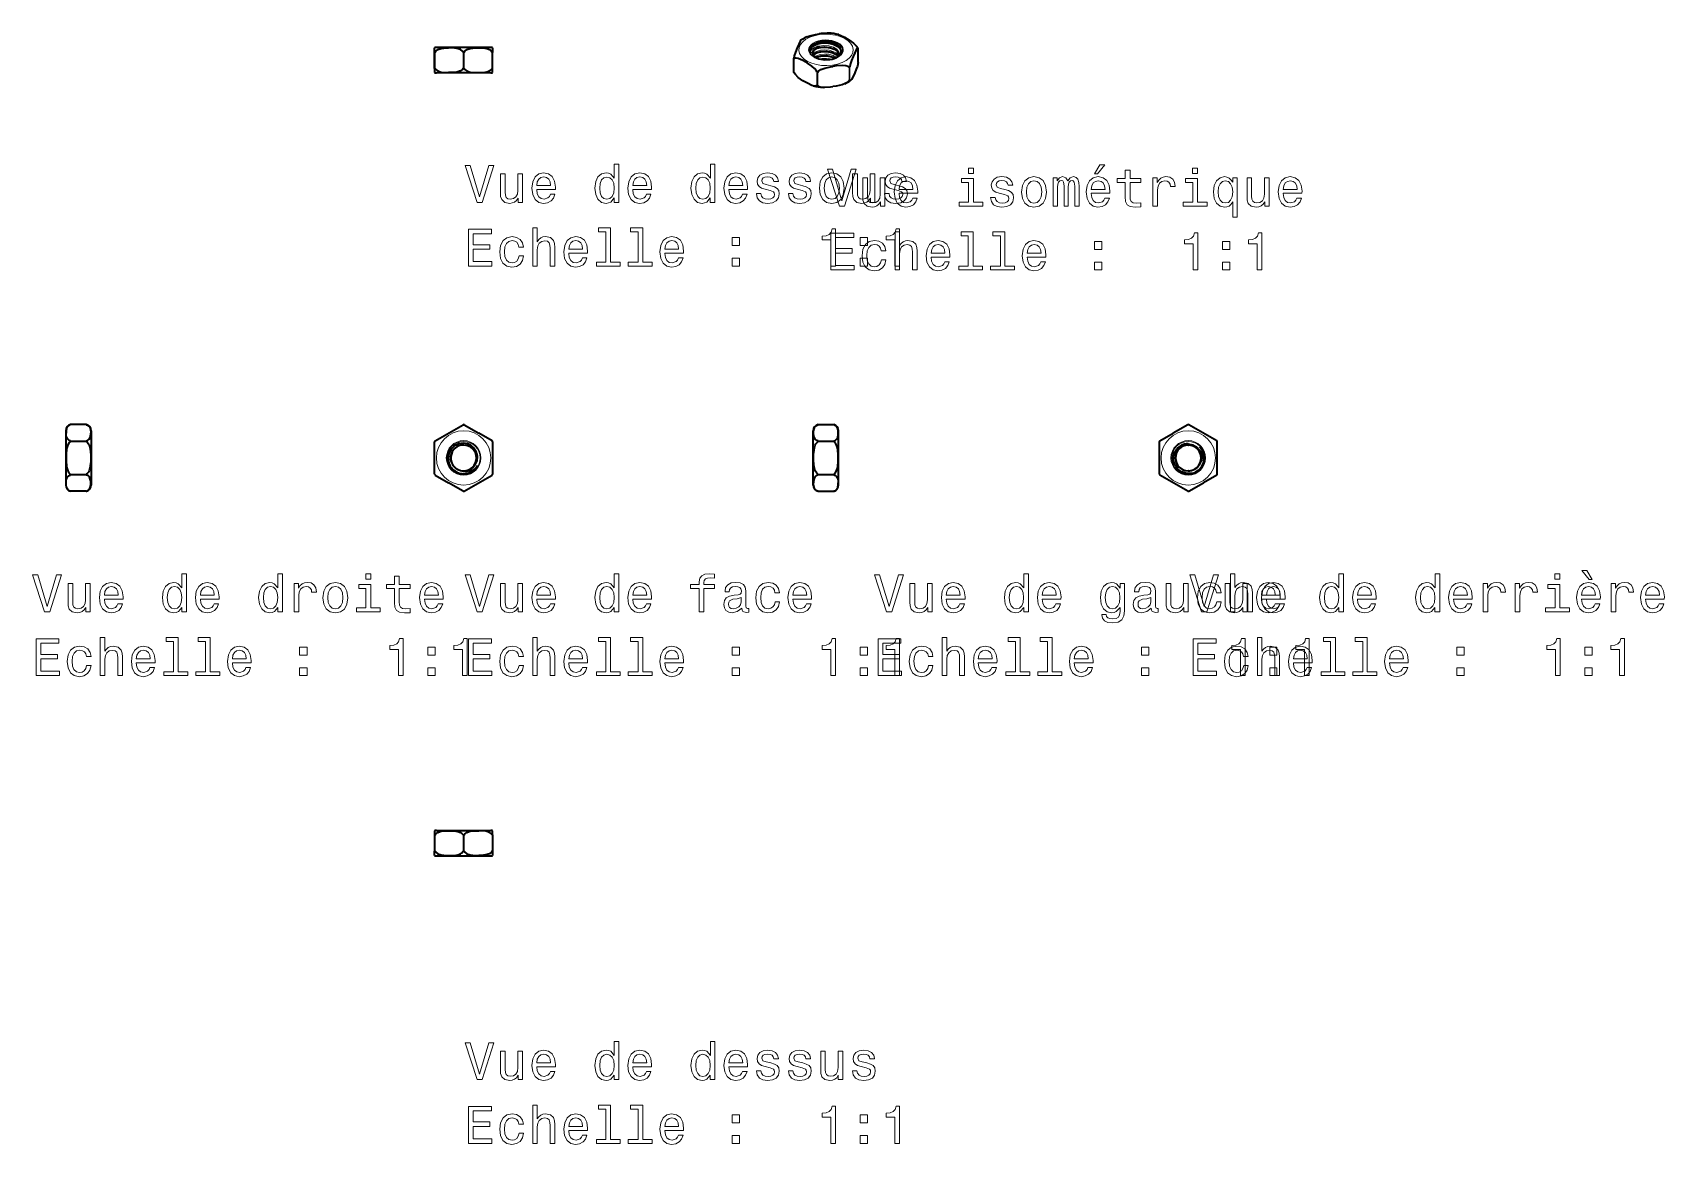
# Model space of a CAD drawing. Extents: x 554 to 708, y 355 to 461.
import ezdxf

# ---------------------------------------------------------------- set-up
doc = ezdxf.new("R2010")
doc.units = 0

msp = doc.modelspace()

# ---------------------------------------------------------------- linework, layer by layer
at = {"color": 7, "lineweight": 35, "ltscale": 0.009785}
for p, q in [((591.75, 459), (591.75, 459.39)), ((597.25, 459.39), (597.25, 459)), ((591.75, 457.44), (591.75, 457.05)), ((597.25, 457.05), (597.25, 457.44)), ((591.75, 385.14), (591.75, 384.75)), ((597.25, 384.75), (597.25, 385.14)), ((591.75, 382.8), (591.75, 383.19)), ((597.25, 383.19), (597.25, 382.8))]:
    msp.add_line(p, q, dxfattribs=at)
at = {"color": 7, "lineweight": 35, "ltscale": 0.039132}
for p, q in [((591.75, 457.44), (591.75, 459)), ((597.25, 457.44), (597.25, 459)), ((591.75, 384.75), (591.75, 383.19)), ((597.25, 384.75), (597.25, 383.19))]:
    msp.add_line(p, q, dxfattribs=at)
at = {"color": 7, "lineweight": 13, "ltscale": 0.039132}
for p, q in [((591.8, 457.44), (591.8, 459)), ((594.45, 457.44), (594.45, 459)), ((594.55, 457.44), (594.55, 459)), ((597.2, 457.44), (597.2, 459)), ((591.8, 384.75), (591.8, 383.19)), ((594.45, 384.75), (594.45, 383.19)), ((594.55, 384.75), (594.55, 383.19)), ((597.2, 384.75), (597.2, 383.19))]:
    msp.add_line(p, q, dxfattribs=at)
at = {"color": 7, "lineweight": 35, "ltscale": 0.030887}
for p, q in [((593.16, 459.42), (591.92, 459.42)), ((593.16, 457.02), (591.92, 457.02)), ((595.84, 385.17), (597.08, 385.17)), ((595.84, 382.77), (597.08, 382.77))]:
    msp.add_line(p, q, dxfattribs=at)
at = {"color": 7, "lineweight": 35, "ltscale": 0.097885}
for p, q in [((597.08, 459.42), (593.16, 459.42)), ((597.08, 457.02), (593.16, 457.02)), ((591.92, 385.17), (595.84, 385.17)), ((591.92, 382.77), (595.84, 382.77))]:
    msp.add_line(p, q, dxfattribs=at)
at = {"color": 7, "lineweight": 35, "ltscale": 0.001065}
for p, q in [((625.8, 458.37), (625.81, 458.42)), ((631.91, 458.02), (631.92, 458.07))]:
    msp.add_line(p, q, dxfattribs=at)
at = {"color": 7, "lineweight": 35, "ltscale": 0.030574}
for p, q in [((625.8, 457.15), (625.8, 458.37)), ((631.92, 458.07), (631.92, 459.29))]:
    msp.add_line(p, q, dxfattribs=at)
at = {"color": 7, "lineweight": 13, "ltscale": 0.03195}
for p, q in [((625.83, 457.08), (625.83, 458.36)), ((628.09, 455.82), (628.09, 457.1)), ((631.05, 456.28), (631.05, 457.55)), ((631.12, 456.32), (631.12, 457.59))]:
    msp.add_line(p, q, dxfattribs=at)
at = {"color": 7, "lineweight": 35, "ltscale": 0.001173}
msp.add_line((627.4, 458.92), (627.42, 458.87), dxfattribs=at)
at = {"color": 7, "lineweight": 35, "ltscale": 0.002185}
msp.add_line((627.97, 458.5), (627.89, 458.46), dxfattribs=at)
at = {"color": 7, "lineweight": 13, "ltscale": 0.000206424}
msp.add_line((627.96, 459.05), (627.97, 459.06), dxfattribs=at)
at = {"color": 7, "lineweight": 13, "ltscale": 0.000206766}
msp.add_line((627.96, 458.65), (627.97, 458.65), dxfattribs=at)
at = {"color": 7, "lineweight": 35, "ltscale": 0.000195169}
for p, q in [((627.97, 458.91), (627.97, 458.92)), ((627.97, 458.5), (627.97, 458.51))]:
    msp.add_line(p, q, dxfattribs=at)
at = {"color": 7, "lineweight": 13, "ltscale": 0.000636176}
msp.add_line((628.22, 459.54), (628.22, 459.56), dxfattribs=at)
at = {"color": 7, "lineweight": 35, "ltscale": 0.002631}
msp.add_line((631.91, 459.31), (631.87, 459.4), dxfattribs=at)
at = {"color": 7, "lineweight": 35, "ltscale": 0.000132048}
for p, q in [((631.91, 459.3), (631.91, 459.31)), ((625.81, 457.13), (625.81, 457.14))]:
    msp.add_line(p, q, dxfattribs=at)
at = {"color": 7, "lineweight": 35, "ltscale": 0.000326079}
for p, q in [((631.91, 459.3), (631.92, 459.29)), ((625.8, 457.15), (625.81, 457.14))]:
    msp.add_line(p, q, dxfattribs=at)
at = {"color": 7, "lineweight": 13, "ltscale": 0.031951}
for p, q in [((631.91, 458.02), (631.91, 459.3)), ((628, 455.83), (628, 457.11))]:
    msp.add_line(p, q, dxfattribs=at)
at = {"color": 7, "lineweight": 35, "ltscale": 0.002632}
msp.add_line((625.85, 457.04), (625.81, 457.13), dxfattribs=at)
at = {"color": 7, "lineweight": 35, "ltscale": 0.001227}
msp.add_line((625.85, 457.04), (625.83, 457.08), dxfattribs=at)
at = {"color": 7, "lineweight": 35, "ltscale": 0.009402}
for p, q in [((556.77, 423.08), (556.77, 422.7)), ((559.17, 423.08), (559.17, 422.7)), ((627.66, 417.92), (627.66, 418.3)), ((630.06, 417.92), (630.06, 418.3))]:
    msp.add_line(p, q, dxfattribs=at)
at = {"color": 7, "lineweight": 35, "ltscale": 0.11937}
for p, q in [((556.77, 422.7), (556.77, 417.92)), ((559.17, 422.7), (559.17, 417.92)), ((627.66, 418.3), (627.66, 423.08)), ((630.06, 418.3), (630.06, 423.08))]:
    msp.add_line(p, q, dxfattribs=at)
at = {"color": 7, "lineweight": 35, "ltscale": 0.001228}
for p, q in [((557.19, 423.65), (557.23, 423.66)), ((629.6, 423.66), (629.64, 423.65)), ((557.23, 417.34), (557.19, 417.35)), ((629.64, 417.35), (629.6, 417.34))]:
    msp.add_line(p, q, dxfattribs=at)
at = {"color": 7, "lineweight": 13, "ltscale": 0.039131}
for p, q in [((558.75, 423.65), (557.19, 423.65)), ((628.08, 423.65), (629.64, 423.65)), ((558.75, 422.12), (557.19, 422.12)), ((558.75, 422.03), (557.19, 422.03)), ((628.08, 422.12), (629.64, 422.12)), ((628.08, 422.03), (629.64, 422.03)), ((558.75, 418.97), (557.19, 418.97)), ((558.75, 418.88), (557.19, 418.88)), ((628.08, 418.97), (629.64, 418.97)), ((628.08, 418.88), (629.64, 418.88)), ((558.75, 417.35), (557.19, 417.35)), ((628.08, 417.35), (629.64, 417.35))]:
    msp.add_line(p, q, dxfattribs=at)
at = {"color": 7, "lineweight": 35, "ltscale": 0.036768}
for p, q in [((558.71, 423.66), (557.23, 423.66)), ((628.13, 423.66), (629.6, 423.66)), ((558.71, 417.34), (557.23, 417.34)), ((628.13, 417.34), (629.6, 417.34))]:
    msp.add_line(p, q, dxfattribs=at)
at = {"color": 7, "lineweight": 35, "ltscale": 0.001229}
for p, q in [((558.75, 423.65), (558.71, 423.66)), ((628.13, 423.66), (628.08, 423.65)), ((558.71, 417.34), (558.75, 417.35)), ((628.08, 417.35), (628.13, 417.34))]:
    msp.add_line(p, q, dxfattribs=at)
at = {"color": 7, "lineweight": 35, "ltscale": 0.076499}
for p, q in [((591.8, 422.12), (594.45, 423.65)), ((665.92, 422.12), (663.27, 423.65)), ((594.55, 417.35), (597.2, 418.88)), ((663.17, 417.35), (660.52, 418.88))]:
    msp.add_line(p, q, dxfattribs=at)
at = {"color": 7, "lineweight": 35, "ltscale": 0.039872}
for p, q in [((594.55, 423.65), (595.93, 422.85)), ((663.17, 423.65), (661.79, 422.85)), ((594.45, 417.35), (593.07, 418.15)), ((663.27, 417.35), (664.65, 418.15))]:
    msp.add_line(p, q, dxfattribs=at)
at = {"color": 7, "lineweight": 35, "ltscale": 0.036627}
for p, q in [((597.2, 422.12), (595.93, 422.85)), ((660.52, 422.12), (661.79, 422.85)), ((591.8, 418.88), (593.07, 418.15)), ((665.92, 418.88), (664.65, 418.15))]:
    msp.add_line(p, q, dxfattribs=at)
at = {"color": 7, "lineweight": 35, "ltscale": 0.076498}
for p, q in [((591.75, 418.97), (591.75, 422.03)), ((597.25, 422.03), (597.25, 418.97)), ((660.47, 422.03), (660.47, 418.97)), ((665.97, 418.97), (665.97, 422.03))]:
    msp.add_line(p, q, dxfattribs=at)
at = {"color": 7, "lineweight": 35, "ltscale": 0.000250245}
for p, q in [((594.5, 421.72), (594.49, 421.72)), ((594.5, 421.72), (594.49, 421.72)), ((594.5, 421.72), (594.49, 421.72)), ((663.22, 421.72), (663.23, 421.72)), ((594.49, 419.28), (594.5, 419.28)), ((663.23, 419.28), (663.22, 419.28)), ((663.23, 419.28), (663.22, 419.28)), ((663.23, 419.28), (663.22, 419.28))]:
    msp.add_line(p, q, dxfattribs=at)
at = {"color": 7, "lineweight": 13, "ltscale": 0.000735874}
msp.add_line((594.5, 421.89), (594.5, 421.92), dxfattribs=at)
at = {"color": 7, "lineweight": 13, "ltscale": 0.000260926}
for p, q in [((594.5, 421.77), (594.51, 421.77)), ((663.23, 421.77), (663.22, 421.77)), ((663.21, 419.23), (663.22, 419.23))]:
    msp.add_line(p, q, dxfattribs=at)
at = {"color": 7, "lineweight": 35, "ltscale": 0.001908}
msp.add_line((664.36, 421.47), (664.31, 421.53), dxfattribs=at)
at = {"color": 7, "lineweight": 35, "ltscale": 0.001909}
msp.add_line((595.78, 419.72), (595.82, 419.78), dxfattribs=at)
at = {"color": 7, "lineweight": 13, "ltscale": 0.000737224}
msp.add_line((664.25, 419.85), (664.28, 419.83), dxfattribs=at)
at = {"color": 7, "lineweight": 35, "ltscale": 9.48012e-05}
msp.add_line((664.25, 419.85), (664.25, 419.85), dxfattribs=at)
at = {"color": 7, "lineweight": 13, "ltscale": 0.00053528}
msp.add_line((594.19, 419.29), (594.18, 419.27), dxfattribs=at)
at = {"color": 7, "lineweight": 13, "ltscale": 0.000736707}
msp.add_line((594.2, 419.32), (594.19, 419.29), dxfattribs=at)
at = {"color": 7, "lineweight": 35, "ltscale": 9.49515e-05}
msp.add_line((594.2, 419.32), (594.2, 419.32), dxfattribs=at)
at = {"color": 7, "lineweight": 13, "ltscale": 0.00030791}
msp.add_line((594.49, 419.28), (594.49, 419.27), dxfattribs=at)
at = {"color": 7, "lineweight": 35}
for points in [[(626.53, 460.15), (626.49, 460.11), (626.43, 460.02), (626.28, 459.74), (626.12, 459.4), (625.96, 459), (625.85, 458.65), (625.81, 458.42)], [(627.05, 460.44), (627.32, 460.54), (627.88, 460.67), (628.21, 460.72)], [(627.8, 459.66), (627.56, 459.5), (627.4, 459.29), (627.36, 459.11)], [(627.8, 459.66), (628.08, 459.77), (628.4, 459.84), (628.75, 459.87), (629.1, 459.84), (629.54, 459.74), (629.92, 459.56)], [(629.1, 460.79), (628.98, 460.79), (628.42, 460.75), (628.21, 460.72)], [(629.91, 459.63), (629.48, 459.83), (629.34, 459.88), (629.23, 459.91), (629.2, 459.93), (629.37, 459.92), (629.8, 459.79), (629.94, 459.72)], [(629.91, 459.63), (630.16, 459.4), (630.28, 459.15), (630.26, 458.88), (630.1, 458.65), (629.92, 458.5)], [(630.06, 460.65), (630.2, 460.6), (630.61, 460.41), (631.04, 460.16), (631.48, 459.85), (631.76, 459.56), (631.87, 459.4)], [(591.75, 459), (591.76, 458.96), (591.77, 458.96), (591.8, 459)], [(591.8, 459), (591.86, 459.08), (592.06, 459.23), (592.38, 459.34), (592.88, 459.39), (593.07, 459.39)], [(594.45, 459), (594.39, 459.08), (594.19, 459.23), (593.87, 459.34), (593.37, 459.39), (593.07, 459.39)], [(594.45, 459), (594.5, 458.95), (594.55, 459)], [(594.55, 459), (594.61, 459.08), (594.81, 459.23), (595.13, 459.34), (595.63, 459.39), (596.17, 459.39), (596.52, 459.35), (596.7, 459.32), (596.94, 459.23), (597.05, 459.17), (597.2, 459)], [(597.25, 459), (597.24, 458.96), (597.23, 458.96), (597.2, 459)], [(625.83, 458.36), (625.82, 458.35), (625.82, 458.35), (625.81, 458.34), (625.8, 458.37)], [(628, 457.11), (627.95, 457.21), (627.79, 457.42), (627.52, 457.66), (627.11, 457.94), (626.68, 458.19), (626.24, 458.38), (626.05, 458.42), (625.96, 458.42), (625.87, 458.39), (625.83, 458.36)], [(627.97, 459.32), (627.72, 459.16), (627.61, 458.99), (627.61, 458.76), (627.74, 458.56), (627.84, 458.49)], [(627.97, 458.91), (627.75, 458.76), (627.67, 458.64)], [(627.75, 458.53), (628.18, 458.36), (628.75, 458.27), (629.23, 458.3)], [(627.97, 458.92), (628.36, 459.04), (628.87, 459.08), (629.38, 458.98), (629.76, 458.8), (629.99, 458.59), (630, 458.56)], [(627.97, 458.51), (628.36, 458.63), (628.87, 458.67), (629.37, 458.58), (629.73, 458.42)], [(628.01, 459.35), (628.53, 459.45), (629.08, 459.44), (629.53, 459.34)], [(628.04, 458.94), (628.55, 459.04), (629.09, 459.03), (629.53, 458.93)], [(628.04, 458.54), (628.55, 458.64), (629.09, 458.62), (629.53, 458.52)], [(628.22, 459.42), (628.71, 459.49), (629.23, 459.43), (629.64, 459.28), (629.92, 459.08), (630.06, 458.85), (630.07, 458.62)], [(631.91, 459.31), (631.89, 459.33), (631.88, 459.34), (631.86, 459.34), (631.84, 459.32), (631.8, 459.29), (631.74, 459.2), (631.59, 458.92), (631.43, 458.57), (631.27, 458.18), (631.17, 457.83), (631.12, 457.59)], [(591.75, 457.44), (591.76, 457.48), (591.77, 457.48), (591.8, 457.44)], [(591.8, 457.44), (591.86, 457.35), (592.06, 457.21), (592.38, 457.1), (592.88, 457.05), (593.07, 457.05)], [(594.45, 457.44), (594.39, 457.35), (594.19, 457.21), (593.87, 457.1), (593.37, 457.05), (593.07, 457.05)], [(594.45, 457.44), (594.5, 457.48), (594.55, 457.44)], [(594.55, 457.44), (594.61, 457.35), (594.81, 457.21), (595.13, 457.1), (595.63, 457.05), (596.17, 457.05), (596.52, 457.09), (596.7, 457.12), (596.94, 457.21), (597.05, 457.27), (597.2, 457.44)], [(597.25, 457.44), (597.24, 457.48), (597.23, 457.48), (597.2, 457.44)], [(625.83, 457.08), (625.81, 457.15), (625.81, 457.15), (625.8, 457.15)], [(627.66, 455.79), (627.52, 455.83), (627.11, 456.03), (626.68, 456.28), (626.24, 456.59), (625.96, 456.87), (625.85, 457.04)], [(628, 457.11), (628.02, 457.08), (628.06, 457.06), (628.09, 457.1)], [(628.09, 457.1), (628.16, 457.17), (628.38, 457.33), (628.74, 457.47), (629.3, 457.6), (629.51, 457.63)], [(631.05, 457.55), (630.98, 457.61), (630.76, 457.69), (630.4, 457.73), (629.84, 457.68), (629.51, 457.63)], [(631.05, 457.55), (631.09, 457.53), (631.12, 457.59)], [(631.91, 458.02), (631.84, 457.67), (631.74, 457.38), (631.59, 457.01), (631.43, 456.67), (631.27, 456.38), (631.22, 456.32), (631.19, 456.29)], [(628, 455.83), (627.95, 455.79), (627.9, 455.78), (627.79, 455.77), (627.66, 455.79)], [(628, 455.83), (628.03, 455.86), (628.07, 455.84), (628.09, 455.82)], [(628.09, 455.82), (628.16, 455.76), (628.38, 455.68), (628.62, 455.65)], [(628.62, 455.65), (628.74, 455.65), (629.3, 455.69), (629.51, 455.72)], [(630.67, 456), (630.4, 455.9), (629.84, 455.77), (629.51, 455.72)], [(631.05, 456.28), (630.98, 456.2), (630.76, 456.04), (630.67, 456)], [(631.05, 456.28), (631.1, 456.33), (631.12, 456.32)], [(631.19, 456.29), (631.17, 456.28), (631.15, 456.28), (631.14, 456.29), (631.12, 456.32)], [(557.19, 423.65), (557.1, 423.61), (556.96, 423.5), (556.85, 423.31), (556.8, 423.02), (556.8, 422.85)], [(557.19, 422.12), (557.1, 422.15), (556.96, 422.27), (556.85, 422.45), (556.8, 422.74), (556.8, 422.85)], [(558.75, 423.65), (558.84, 423.61), (558.98, 423.5), (559.09, 423.31), (559.14, 423.02), (559.14, 422.85)], [(558.75, 422.12), (558.84, 422.15), (558.98, 422.27), (559.09, 422.45), (559.14, 422.74), (559.14, 422.85)], [(628.08, 422.12), (627.99, 422.15), (627.85, 422.27), (627.74, 422.45), (627.69, 422.74), (627.69, 423.05), (627.73, 423.25), (627.82, 423.46), (627.91, 423.56), (628.08, 423.65)], [(629.64, 422.12), (629.73, 422.15), (629.87, 422.27), (629.98, 422.45), (630.03, 422.74), (630.03, 423.05), (629.99, 423.25), (629.9, 423.46), (629.81, 423.56), (629.64, 423.65)], [(557.19, 422.03), (557.1, 421.96), (556.96, 421.73), (556.85, 421.36), (556.8, 420.78), (556.8, 420.17), (556.84, 419.76), (556.87, 419.55), (556.96, 419.28), (557.02, 419.15), (557.19, 418.97)], [(557.19, 422.03), (557.22, 422.05), (557.23, 422.09), (557.19, 422.12)], [(558.75, 422.03), (558.72, 422.05), (558.71, 422.09), (558.75, 422.12)], [(558.75, 422.03), (558.84, 421.96), (558.98, 421.73), (559.09, 421.36), (559.14, 420.78), (559.14, 420.17), (559.1, 419.76), (559.07, 419.55), (558.98, 419.28), (558.92, 419.15), (558.75, 418.97)], [(594.5, 421.89), (594.06, 421.84), (593.65, 421.65), (593.32, 421.33), (593.11, 420.93), (593.03, 420.47), (593.1, 420), (593.22, 419.71)], [(594.5, 419.27), (594.92, 419.32), (595.3, 419.52), (595.6, 419.83), (595.78, 420.24), (595.81, 420.68), (595.69, 421.12), (595.42, 421.49), (595.21, 421.67)], [(628.08, 418.97), (627.99, 419.04), (627.85, 419.27), (627.74, 419.64), (627.69, 420.22), (627.69, 420.83), (627.73, 421.24), (627.76, 421.45), (627.85, 421.72), (627.91, 421.85), (628.08, 422.03)], [(628.08, 422.12), (628.12, 422.08), (628.08, 422.03)], [(629.64, 422.12), (629.6, 422.08), (629.64, 422.03)], [(629.64, 418.97), (629.73, 419.04), (629.87, 419.27), (629.98, 419.64), (630.03, 420.22), (630.03, 420.83), (629.99, 421.24), (629.96, 421.45), (629.87, 421.72), (629.81, 421.85), (629.64, 422.03)], [(663.51, 419.03), (663.05, 419.03), (662.61, 419.17), (662.24, 419.43), (661.97, 419.8), (661.83, 420.22), (661.83, 420.66), (661.96, 421.08), (662.21, 421.43), (662.51, 421.66)], [(663.22, 421.83), (663.63, 421.75), (664, 421.54), (664.27, 421.23), (664.43, 420.86), (664.47, 420.46), (664.36, 420.04), (664.25, 419.85)], [(557.19, 417.35), (557.1, 417.39), (556.96, 417.5), (556.85, 417.69), (556.8, 417.98), (556.8, 418.29), (556.84, 418.49), (556.93, 418.7), (557.02, 418.79), (557.19, 418.88)], [(557.19, 418.97), (557.22, 418.95), (557.23, 418.91), (557.19, 418.88)], [(558.75, 418.97), (558.72, 418.95), (558.71, 418.91), (558.75, 418.88)], [(558.75, 417.35), (558.84, 417.39), (558.98, 417.5), (559.09, 417.69), (559.14, 417.98), (559.14, 418.29), (559.1, 418.49), (559.01, 418.7), (558.92, 418.79), (558.75, 418.88)], [(628.08, 418.88), (627.99, 418.85), (627.85, 418.73), (627.74, 418.55), (627.69, 418.26), (627.69, 418.15)], [(628.08, 417.35), (627.99, 417.39), (627.85, 417.5), (627.74, 417.69), (627.69, 417.98), (627.69, 418.15)], [(628.08, 418.97), (628.11, 418.95), (628.12, 418.91), (628.08, 418.88)], [(629.64, 418.97), (629.61, 418.95), (629.6, 418.91), (629.64, 418.88)], [(629.64, 418.88), (629.73, 418.85), (629.87, 418.73), (629.98, 418.55), (630.03, 418.26), (630.03, 418.15)], [(629.64, 417.35), (629.73, 417.39), (629.87, 417.5), (629.98, 417.69), (630.03, 417.98), (630.03, 418.15)], [(591.8, 384.75), (591.77, 384.71), (591.76, 384.71), (591.75, 384.75)], [(591.8, 384.75), (591.86, 384.84), (592.06, 384.98), (592.38, 385.09), (592.88, 385.14), (593.42, 385.14), (593.77, 385.1), (593.95, 385.07), (594.19, 384.98), (594.3, 384.92), (594.45, 384.75)], [(594.55, 384.75), (594.5, 384.71), (594.45, 384.75)], [(594.55, 384.75), (594.61, 384.84), (594.81, 384.98), (595.13, 385.09), (595.63, 385.14), (595.93, 385.14)], [(597.2, 384.75), (597.14, 384.84), (596.94, 384.98), (596.62, 385.09), (596.12, 385.14), (595.93, 385.14)], [(597.25, 384.75), (597.24, 384.71), (597.23, 384.71), (597.2, 384.75)], [(591.8, 383.19), (591.77, 383.23), (591.76, 383.23), (591.75, 383.19)], [(591.8, 383.19), (591.86, 383.1), (592.06, 382.96), (592.38, 382.85), (592.88, 382.8), (593.42, 382.8), (593.77, 382.84), (593.95, 382.87), (594.19, 382.96), (594.3, 383.02), (594.45, 383.19)], [(594.55, 383.19), (594.5, 383.23), (594.45, 383.19)], [(594.55, 383.19), (594.61, 383.1), (594.81, 382.96), (595.13, 382.85), (595.63, 382.8), (595.93, 382.8)], [(597.2, 383.19), (597.14, 383.1), (596.94, 382.96), (596.62, 382.85), (596.12, 382.8), (595.93, 382.8)], [(597.25, 383.19), (597.24, 383.23), (597.23, 383.23), (597.2, 383.19)]]:
    msp.add_lwpolyline(points, dxfattribs=at)
at = {"color": 7, "lineweight": 13}
for points in [[(628.22, 459.56), (628.67, 459.63), (629.14, 459.59), (629.58, 459.46), (629.89, 459.27), (630.08, 459.01), (630.13, 458.84), (630.12, 458.67)], [(629.92, 458.5), (630.16, 458.72), (630.3, 458.97), (630.32, 459.17), (630.26, 459.37), (630.13, 459.56), (629.94, 459.72)], [(627.38, 458.97), (627.41, 459.14), (627.52, 459.29), (627.7, 459.41), (627.93, 459.5)], [(627.42, 458.87), (627.4, 459.02), (627.46, 459.17), (627.61, 459.33), (627.94, 459.48)], [(627.97, 459.44), (627.73, 459.29), (627.59, 459.09), (627.56, 458.93), (627.59, 458.77), (627.69, 458.62), (627.84, 458.49)], [(627.97, 459.06), (628.33, 459.18), (628.74, 459.22), (629.16, 459.18), (629.62, 459.03), (629.82, 458.91), (629.97, 458.77), (630.07, 458.63)], [(627.97, 458.65), (628.32, 458.77), (628.73, 458.81), (629.14, 458.78), (629.53, 458.66), (629.86, 458.47)], [(594.5, 421.92), (594.17, 421.89), (593.85, 421.79), (593.57, 421.62), (593.26, 421.29), (593.06, 420.88), (593, 420.53)], [(594.49, 419.24), (594.83, 419.27), (595.14, 419.38), (595.42, 419.57), (595.64, 419.84), (595.78, 420.15), (595.84, 420.5), (595.81, 420.85), (595.69, 421.18), (595.49, 421.46), (595.23, 421.69)], [(662.73, 419.08), (662.36, 419.29), (662.07, 419.59), (661.87, 419.95), (661.79, 420.35), (661.81, 420.75), (661.95, 421.13), (662.19, 421.45), (662.5, 421.68)], [(663.23, 421.86), (663.65, 421.77), (664.02, 421.56), (664.3, 421.25), (664.46, 420.86), (664.5, 420.5), (664.44, 420.15), (664.28, 419.83)], [(664.31, 421.53), (664.51, 421.14), (664.59, 420.73), (664.54, 420.32), (664.38, 419.96), (664.28, 419.83)], [(664.42, 421.4), (664.57, 421.03), (664.61, 420.64), (664.55, 420.27), (664.39, 419.94), (664.29, 419.81)], [(595.82, 419.78), (595.55, 419.5), (595.21, 419.3), (594.93, 419.21), (594.5, 419.2)], [(595.73, 419.64), (595.46, 419.41), (595.15, 419.25), (594.82, 419.17), (594.5, 419.18)]]:
    msp.add_lwpolyline(points, dxfattribs=at)
for points in [[(596.9, 448.24), (596.02, 445.26), (595.12, 448.24), (594.64, 448.24), (595.77, 444.74), (596.27, 444.74), (597.37, 448.24)], [(600.1, 447.45), (599.65, 447.45), (599.65, 445.88), (599.6, 445.52), (599.46, 445.26), (599.23, 445.1), (598.93, 445.05), (598.7, 445.09), (598.54, 445.21), (598.46, 445.41), (598.44, 445.71), (598.44, 447.45), (597.99, 447.45), (597.99, 445.67), (598.01, 445.31), (598.11, 445.01), (598.4, 444.74), (598.87, 444.64), (599.12, 444.68), (599.34, 444.77), (599.52, 444.92), (599.67, 445.15), (599.67, 444.74), (600.1, 444.74)], [(601.43, 445.96), (603.21, 445.96), (603.21, 446.17), (603.13, 446.75), (602.91, 447.18), (602.56, 447.45), (602.09, 447.54), (601.63, 447.44), (601.28, 447.16), (601.05, 446.7), (600.97, 446.1), (601.05, 445.47), (601.27, 445.02), (601.62, 444.74), (602.07, 444.64), (602.47, 444.71), (602.79, 444.88), (603.03, 445.15), (603.16, 445.52), (602.73, 445.52), (602.63, 445.31), (602.5, 445.16), (602.13, 445.04), (601.84, 445.1), (601.63, 445.27), (601.48, 445.56), (601.43, 445.95)], [(608.78, 445.16), (608.78, 444.74), (609.23, 444.74), (609.23, 448.36), (608.79, 448.36), (608.79, 447.03), (608.45, 447.42), (608.24, 447.51), (608.01, 447.54), (607.58, 447.44), (607.24, 447.16), (607.03, 446.71), (606.95, 446.1), (607.03, 445.48), (607.24, 445.03), (607.58, 444.74), (608.01, 444.64), (608.24, 444.68), (608.45, 444.77)], [(610.54, 445.96), (612.32, 445.96), (612.32, 446.17), (612.24, 446.75), (612.02, 447.18), (611.67, 447.45), (611.2, 447.54), (610.74, 447.44), (610.39, 447.16), (610.16, 446.7), (610.08, 446.1), (610.15, 445.47), (610.38, 445.02), (610.73, 444.74), (611.18, 444.64), (611.58, 444.71), (611.9, 444.88), (612.14, 445.15), (612.27, 445.52), (611.83, 445.52), (611.74, 445.31), (611.61, 445.16), (611.24, 445.04), (610.95, 445.1), (610.73, 445.27), (610.59, 445.56), (610.54, 445.95)], [(617.89, 445.16), (617.89, 444.74), (618.33, 444.74), (618.33, 448.36), (617.9, 448.36), (617.9, 447.03), (617.56, 447.42), (617.35, 447.51), (617.11, 447.54), (616.69, 447.44), (616.35, 447.16), (616.14, 446.71), (616.06, 446.1), (616.14, 445.48), (616.35, 445.03), (616.69, 444.74), (617.11, 444.64), (617.35, 444.68), (617.56, 444.77)], [(619.65, 445.96), (621.43, 445.96), (621.43, 446.17), (621.35, 446.75), (621.13, 447.18), (620.78, 447.45), (620.31, 447.54), (619.85, 447.44), (619.49, 447.16), (619.27, 446.7), (619.19, 446.1), (619.26, 445.47), (619.49, 445.02), (619.84, 444.74), (620.29, 444.64), (620.68, 444.71), (621.01, 444.88), (621.24, 445.15), (621.38, 445.52), (620.94, 445.52), (620.85, 445.31), (620.72, 445.16), (620.35, 445.04), (620.06, 445.1), (619.84, 445.27), (619.7, 445.56), (619.65, 445.95)], [(623.62, 446.32), (623.2, 446.42), (622.88, 446.53), (622.77, 446.77), (622.8, 446.94), (622.91, 447.06), (623.08, 447.13), (623.33, 447.16), (623.56, 447.13), (623.75, 447.04), (623.87, 446.91), (623.92, 446.73), (624.36, 446.73), (624.36, 446.74), (624.28, 447.06), (624.07, 447.32), (623.75, 447.48), (623.33, 447.54), (622.9, 447.48), (622.59, 447.32), (622.39, 447.07), (622.33, 446.76), (622.37, 446.45), (622.52, 446.24), (622.75, 446.09), (623.09, 445.98), (623.58, 445.86), (623.88, 445.74), (623.96, 445.64), (623.99, 445.48), (623.95, 445.3), (623.83, 445.16), (623.63, 445.07), (623.37, 445.04), (623.09, 445.07), (622.89, 445.17), (622.75, 445.34), (622.7, 445.58), (622.27, 445.58), (622.34, 445.18), (622.55, 444.88), (622.87, 444.71), (623.33, 444.64), (623.8, 444.71), (624.15, 444.88), (624.36, 445.17), (624.44, 445.54), (624.38, 445.85), (624.22, 446.07), (623.97, 446.21)], [(626.66, 446.32), (626.23, 446.42), (625.91, 446.53), (625.81, 446.77), (625.84, 446.94), (625.94, 447.06), (626.12, 447.13), (626.36, 447.16), (626.6, 447.13), (626.79, 447.04), (626.91, 446.91), (626.96, 446.73), (627.39, 446.73), (627.39, 446.74), (627.32, 447.06), (627.11, 447.32), (626.79, 447.48), (626.36, 447.54), (625.93, 447.48), (625.62, 447.32), (625.43, 447.07), (625.36, 446.76), (625.41, 446.45), (625.55, 446.24), (625.78, 446.09), (626.12, 445.98), (626.62, 445.86), (626.92, 445.74), (627, 445.64), (627.03, 445.48), (626.98, 445.3), (626.86, 445.16), (626.67, 445.07), (626.4, 445.04), (626.13, 445.07), (625.92, 445.17), (625.79, 445.34), (625.73, 445.58), (625.3, 445.58), (625.37, 445.18), (625.58, 444.88), (625.91, 444.71), (626.36, 444.64), (626.84, 444.71), (627.19, 444.88), (627.4, 445.17), (627.47, 445.54), (627.42, 445.85), (627.26, 446.07), (627, 446.21)], [(628.24, 446.09), (628.32, 445.47), (628.55, 445.02), (628.92, 444.74), (629.41, 444.64), (629.9, 444.74), (630.27, 445.02), (630.5, 445.47), (630.59, 446.09), (630.5, 446.71), (630.27, 447.16), (629.9, 447.44), (629.41, 447.54), (628.92, 447.44), (628.55, 447.16), (628.32, 446.71)], [(631.26, 447.88), (630.38, 444.9), (629.48, 447.88), (629, 447.88), (630.13, 444.37), (630.63, 444.37), (631.74, 447.88)], [(633.49, 447.45), (633.05, 447.45), (633.05, 445.88), (633, 445.52), (632.85, 445.26), (632.63, 445.1), (632.33, 445.05), (632.09, 445.09), (631.94, 445.21), (631.86, 445.41), (631.84, 445.71), (631.84, 447.45), (631.39, 447.45), (631.39, 445.67), (631.41, 445.31), (631.5, 445.01), (631.79, 444.74), (632.26, 444.64), (632.52, 444.68), (632.73, 444.77), (632.92, 444.92), (633.07, 445.15), (633.07, 444.74), (633.49, 444.74)], [(635.77, 446.32), (635.34, 446.42), (635.02, 446.53), (634.92, 446.77), (634.95, 446.94), (635.05, 447.06), (635.22, 447.13), (635.47, 447.16), (635.71, 447.13), (635.89, 447.04), (636.02, 446.91), (636.07, 446.73), (636.5, 446.73), (636.5, 446.74), (636.42, 447.06), (636.22, 447.32), (635.89, 447.48), (635.47, 447.54), (635.04, 447.48), (634.73, 447.32), (634.53, 447.07), (634.47, 446.76), (634.52, 446.45), (634.66, 446.24), (634.89, 446.09), (635.23, 445.98), (635.72, 445.86), (636.03, 445.74), (636.11, 445.64), (636.14, 445.48), (636.09, 445.3), (635.97, 445.16), (635.77, 445.07), (635.51, 445.04), (635.23, 445.07), (635.03, 445.17), (634.9, 445.34), (634.84, 445.58), (634.41, 445.58), (634.48, 445.18), (634.69, 444.88), (635.02, 444.71), (635.47, 444.64), (635.95, 444.71), (636.29, 444.88), (636.51, 445.17), (636.58, 445.54), (636.53, 445.85), (636.37, 446.07), (636.11, 446.21)], [(642.85, 447.99), (642.38, 447.99), (642.38, 447.49), (642.85, 447.49)], [(654.32, 447.45), (654.62, 447.45), (655.32, 448.31), (654.82, 448.31)], [(657.25, 446.61), (657.25, 445.26), (657.28, 444.82), (657.43, 444.51), (657.71, 444.34), (658.19, 444.28), (658.71, 444.3), (658.71, 444.69), (658.33, 444.65), (657.98, 444.7), (657.79, 444.82), (657.71, 445.03), (657.7, 445.33), (657.7, 446.61), (658.71, 446.61), (658.71, 446.99), (657.7, 446.99), (657.7, 447.78), (657.25, 447.78), (657.25, 446.99), (656.49, 446.99), (656.49, 446.61)], [(664.1, 447.99), (663.63, 447.99), (663.63, 447.49), (664.1, 447.49)], [(601.43, 446.34), (601.49, 446.69), (601.63, 446.94), (601.83, 447.1), (602.11, 447.15), (602.37, 447.1), (602.58, 446.94), (602.71, 446.69), (602.75, 446.34)], [(608.08, 447.14), (608.37, 447.07), (608.6, 446.88), (608.73, 446.55), (608.78, 446.1), (608.73, 445.64), (608.6, 445.31), (608.37, 445.11), (608.08, 445.04), (607.8, 445.11), (607.59, 445.31), (607.45, 445.64), (607.41, 446.1), (607.45, 446.54), (607.59, 446.87), (607.8, 447.07)], [(610.54, 446.34), (610.6, 446.69), (610.73, 446.94), (610.94, 447.1), (611.21, 447.15), (611.48, 447.1), (611.69, 446.94), (611.81, 446.69), (611.86, 446.34)], [(617.19, 447.14), (617.48, 447.07), (617.7, 446.88), (617.84, 446.55), (617.89, 446.1), (617.84, 445.64), (617.7, 445.31), (617.48, 445.11), (617.19, 445.04), (616.91, 445.11), (616.7, 445.31), (616.56, 445.64), (616.51, 446.1), (616.56, 446.54), (616.7, 446.87), (616.91, 447.07)], [(619.65, 446.34), (619.71, 446.69), (619.84, 446.94), (620.05, 447.1), (620.32, 447.15), (620.59, 447.1), (620.8, 446.94), (620.92, 446.69), (620.97, 446.34)], [(628.69, 446.1), (628.74, 446.55), (628.88, 446.88), (629.11, 447.08), (629.41, 447.15), (629.72, 447.08), (629.94, 446.88), (630.09, 446.55), (630.14, 446.1), (630.09, 445.64), (629.94, 445.3), (629.72, 445.1), (629.41, 445.04), (629.11, 445.1), (628.88, 445.3), (628.74, 445.64)], [(634.46, 447.08), (634.01, 447.08), (634.01, 445.52), (633.96, 445.15), (633.82, 444.89), (633.59, 444.73), (633.29, 444.68), (633.06, 444.72), (632.91, 444.84), (632.82, 445.05), (632.8, 445.34), (632.8, 447.08), (632.36, 447.08), (632.36, 445.3), (632.37, 444.94), (632.47, 444.64), (632.76, 444.37), (633.23, 444.28), (633.48, 444.31), (633.7, 444.4), (633.88, 444.56), (634.03, 444.79), (634.03, 444.37), (634.46, 444.37)], [(635.79, 445.6), (637.57, 445.6), (637.58, 445.8), (637.49, 446.38), (637.27, 446.82), (636.92, 447.08), (636.45, 447.18), (635.99, 447.08), (635.64, 446.79), (635.41, 446.33), (635.33, 445.73), (635.41, 445.11), (635.63, 444.65), (635.98, 444.37), (636.44, 444.28), (636.83, 444.34), (637.15, 444.51), (637.39, 444.79), (637.52, 445.15), (637.09, 445.15), (637, 444.95), (636.86, 444.8), (636.49, 444.68), (636.2, 444.73), (635.99, 444.91), (635.85, 445.19), (635.79, 445.58)], [(635.79, 445.97), (635.85, 446.32), (635.99, 446.58), (636.19, 446.73), (636.47, 446.79), (636.73, 446.73), (636.94, 446.58), (637.07, 446.32), (637.11, 445.97)], [(642.84, 444.75), (642.84, 446.99), (641.7, 446.99), (641.7, 446.61), (642.39, 446.61), (642.39, 444.75), (641.48, 444.75), (641.48, 444.37), (643.75, 444.37), (643.75, 444.75)], [(645.84, 445.95), (645.41, 446.05), (645.09, 446.17), (644.99, 446.4), (645.02, 446.57), (645.12, 446.69), (645.3, 446.77), (645.54, 446.8), (645.78, 446.77), (645.97, 446.68), (646.09, 446.54), (646.14, 446.36), (646.57, 446.36), (646.57, 446.37), (646.5, 446.7), (646.29, 446.95), (645.97, 447.12), (645.54, 447.18), (645.11, 447.12), (644.8, 446.95), (644.61, 446.7), (644.54, 446.39), (644.59, 446.09), (644.73, 445.88), (644.96, 445.72), (645.3, 445.62), (645.8, 445.5), (646.1, 445.37), (646.18, 445.27), (646.21, 445.12), (646.16, 444.93), (646.04, 444.79), (645.85, 444.7), (645.58, 444.67), (645.31, 444.7), (645.1, 444.81), (644.97, 444.98), (644.91, 445.21), (644.48, 445.21), (644.56, 444.81), (644.76, 444.52), (645.09, 444.34), (645.54, 444.28), (646.02, 444.34), (646.37, 444.52), (646.58, 444.8), (646.65, 445.17), (646.6, 445.49), (646.44, 445.7), (646.18, 445.85)], [(647.42, 445.72), (647.5, 445.11), (647.73, 444.65), (648.1, 444.37), (648.59, 444.28), (649.08, 444.37), (649.45, 444.65), (649.68, 445.1), (649.77, 445.72), (649.68, 446.34), (649.45, 446.8), (649.08, 447.08), (648.59, 447.18), (648.1, 447.08), (647.73, 446.79), (647.5, 446.34)], [(647.87, 445.73), (647.92, 446.18), (648.06, 446.51), (648.29, 446.71), (648.59, 446.78), (648.9, 446.71), (649.12, 446.52), (649.27, 446.18), (649.32, 445.73), (649.27, 445.27), (649.12, 444.94), (648.9, 444.74), (648.59, 444.67), (648.29, 444.74), (648.06, 444.94), (647.92, 445.27)], [(650.41, 444.37), (650.82, 444.37), (650.82, 446.18), (650.84, 446.46), (650.92, 446.65), (651.04, 446.77), (651.19, 446.81), (651.31, 446.77), (651.39, 446.67), (651.43, 446.5), (651.44, 446.27), (651.44, 444.37), (651.83, 444.37), (651.83, 446.18), (651.85, 446.45), (651.93, 446.65), (652.05, 446.77), (652.2, 446.81), (652.32, 446.77), (652.4, 446.67), (652.45, 446.27), (652.45, 444.37), (652.86, 444.37), (652.86, 446.24), (652.84, 446.63), (652.76, 446.93), (652.59, 447.11), (652.33, 447.18), (652.02, 447.08), (651.79, 446.78), (651.6, 447.07), (651.29, 447.18), (651, 447.08), (650.8, 446.79), (650.8, 447.08), (650.41, 447.08)], [(654.01, 445.6), (655.79, 445.6), (655.79, 445.8), (655.71, 446.38), (655.49, 446.82), (655.14, 447.08), (654.67, 447.18), (654.21, 447.08), (653.85, 446.79), (653.63, 446.33), (653.55, 445.73), (653.62, 445.11), (653.85, 444.65), (654.2, 444.37), (654.65, 444.28), (655.04, 444.34), (655.37, 444.51), (655.6, 444.79), (655.74, 445.15), (655.3, 445.15), (655.21, 444.95), (655.08, 444.8), (654.71, 444.68), (654.42, 444.73), (654.2, 444.91), (654.06, 445.19), (654.01, 445.58)], [(654.01, 445.97), (654.07, 446.32), (654.2, 446.58), (654.41, 446.73), (654.68, 446.79), (654.95, 446.73), (655.16, 446.58), (655.28, 446.32), (655.33, 445.97)], [(659.86, 444.37), (660.31, 444.37), (660.31, 445.92), (660.35, 446.29), (660.49, 446.56), (660.71, 446.72), (661.01, 446.78), (661.23, 446.74), (661.39, 446.64), (661.5, 446.47), (661.53, 446.24), (661.98, 446.24), (661.92, 446.65), (661.75, 446.94), (661.48, 447.12), (661.1, 447.18), (660.84, 447.14), (660.62, 447.04), (660.42, 446.86), (660.26, 446.63), (660.26, 447.08), (659.86, 447.08)], [(664.09, 444.75), (664.09, 446.99), (662.95, 446.99), (662.95, 446.61), (663.64, 446.61), (663.64, 444.75), (662.74, 444.75), (662.74, 444.37), (665.01, 444.37), (665.01, 444.75)], [(667.43, 446.66), (667.27, 446.89), (667.1, 447.05), (666.89, 447.14), (666.65, 447.18), (666.23, 447.08), (665.89, 446.79), (665.68, 446.34), (665.6, 445.73), (665.68, 445.11), (665.89, 444.66), (666.23, 444.37), (666.65, 444.28), (666.89, 444.31), (667.09, 444.39), (667.27, 444.55), (667.43, 444.79), (667.43, 443.32), (667.87, 443.32), (667.87, 447.08), (667.43, 447.08)], [(666.05, 445.73), (666.1, 446.18), (666.24, 446.51), (666.45, 446.71), (666.73, 446.78), (667.02, 446.71), (667.24, 446.51), (667.38, 446.18), (667.43, 445.73), (667.38, 445.27), (667.24, 444.94), (667.02, 444.74), (666.73, 444.68), (666.45, 444.74), (666.24, 444.94), (666.1, 445.28)], [(670.89, 447.08), (670.45, 447.08), (670.45, 445.52), (670.4, 445.15), (670.25, 444.89), (670.02, 444.73), (669.73, 444.68), (669.49, 444.72), (669.34, 444.84), (669.25, 445.05), (669.23, 445.34), (669.23, 447.08), (668.79, 447.08), (668.79, 445.3), (668.8, 444.94), (668.9, 444.64), (669.19, 444.37), (669.66, 444.28), (669.91, 444.31), (670.13, 444.4), (670.32, 444.56), (670.47, 444.79), (670.47, 444.37), (670.89, 444.37)], [(672.23, 445.6), (674, 445.6), (674.01, 445.8), (673.93, 446.38), (673.7, 446.82), (673.35, 447.08), (672.88, 447.18), (672.42, 447.08), (672.07, 446.79), (671.84, 446.33), (671.76, 445.73), (671.84, 445.11), (672.07, 444.65), (672.41, 444.37), (672.87, 444.28), (673.26, 444.34), (673.58, 444.51), (673.82, 444.79), (673.96, 445.15), (673.52, 445.15), (673.43, 444.95), (673.3, 444.8), (672.92, 444.68), (672.64, 444.73), (672.42, 444.91), (672.28, 445.19), (672.23, 445.58)], [(672.23, 445.97), (672.28, 446.32), (672.42, 446.58), (672.63, 446.73), (672.9, 446.79), (673.17, 446.73), (673.37, 446.58), (673.5, 446.32), (673.54, 445.97)], [(594.96, 438.69), (597.18, 438.69), (597.18, 439.12), (595.42, 439.12), (595.42, 440.3), (596.99, 440.3), (596.99, 440.72), (595.42, 440.72), (595.42, 441.77), (597.14, 441.77), (597.14, 442.19), (594.96, 442.19)], [(599.73, 440.5), (600.17, 440.5), (600.08, 440.91), (599.87, 441.22), (599.53, 441.42), (599.09, 441.5), (598.61, 441.39), (598.24, 441.11), (598.01, 440.65), (597.92, 440.04), (598, 439.43), (598.23, 438.97), (598.59, 438.69), (599.07, 438.6), (599.51, 438.67), (599.85, 438.88), (600.08, 439.22), (600.18, 439.66), (599.76, 439.66), (599.68, 439.38), (599.54, 439.17), (599.34, 439.03), (599.09, 438.99), (598.78, 439.06), (598.56, 439.26), (598.42, 439.59), (598.38, 440.05), (598.42, 440.51), (598.56, 440.83), (598.79, 441.04), (599.09, 441.11), (599.35, 441.06), (599.55, 440.95), (599.68, 440.75)], [(601.05, 438.69), (601.49, 438.69), (601.49, 440.25), (601.54, 440.61), (601.68, 440.88), (601.91, 441.04), (602.21, 441.1), (602.45, 441.05), (602.6, 440.91), (602.68, 440.68), (602.71, 440.38), (602.71, 438.69), (603.15, 438.69), (603.15, 440.47), (603.13, 440.83), (603.04, 441.13), (602.74, 441.4), (602.28, 441.5), (602.02, 441.46), (601.81, 441.36), (601.63, 441.21), (601.49, 441.01), (601.49, 442.31), (601.05, 442.31)], [(604.47, 439.92), (606.25, 439.92), (606.25, 440.12), (606.17, 440.7), (605.95, 441.14), (605.6, 441.4), (605.13, 441.5), (604.67, 441.39), (604.31, 441.11), (604.09, 440.65), (604.01, 440.05), (604.08, 439.43), (604.31, 438.97), (604.66, 438.69), (605.11, 438.6), (605.5, 438.66), (605.83, 438.83), (606.06, 439.11), (606.2, 439.47), (605.76, 439.47), (605.67, 439.27), (605.54, 439.12), (605.17, 438.99), (604.88, 439.05), (604.66, 439.23), (604.52, 439.51), (604.47, 439.9)], [(604.47, 440.29), (604.53, 440.64), (604.66, 440.9), (604.87, 441.05), (605.14, 441.11), (605.41, 441.05), (605.62, 440.9), (605.74, 440.64), (605.79, 440.29)], [(608, 441.94), (608, 439.06), (607.09, 439.06), (607.09, 438.69), (609.35, 438.69), (609.35, 439.06), (608.44, 439.06), (608.44, 442.31), (607.3, 442.31), (607.3, 441.94)], [(611.04, 441.94), (611.04, 439.06), (610.12, 439.06), (610.12, 438.69), (612.39, 438.69), (612.39, 439.06), (611.48, 439.06), (611.48, 442.31), (610.34, 442.31), (610.34, 441.94)], [(613.58, 439.92), (615.35, 439.92), (615.36, 440.12), (615.28, 440.7), (615.06, 441.14), (614.7, 441.4), (614.23, 441.5), (613.78, 441.39), (613.42, 441.11), (613.2, 440.65), (613.11, 440.05), (613.19, 439.43), (613.42, 438.97), (613.77, 438.69), (614.22, 438.6), (614.61, 438.66), (614.94, 438.83), (615.17, 439.11), (615.31, 439.47), (614.87, 439.47), (614.78, 439.27), (614.65, 439.12), (614.27, 438.99), (613.99, 439.05), (613.77, 439.23), (613.63, 439.51), (613.58, 439.9)], [(613.58, 440.29), (613.63, 440.64), (613.77, 440.9), (613.98, 441.05), (614.25, 441.11), (614.52, 441.05), (614.72, 440.9), (614.85, 440.64), (614.89, 440.29)], [(619.96, 440.65), (620.65, 440.65), (620.65, 441.4), (619.96, 441.4)], [(629.32, 438.69), (629.78, 438.69), (629.78, 442.22), (629.44, 442.22), (629.35, 441.91), (629.17, 441.7), (628.89, 441.58), (628.51, 441.54), (628.51, 441.18), (629.32, 441.18)], [(629.32, 438.33), (631.54, 438.33), (631.54, 438.75), (629.78, 438.75), (629.78, 439.93), (631.35, 439.93), (631.35, 440.35), (629.78, 440.35), (629.78, 441.4), (631.5, 441.4), (631.5, 441.83), (629.32, 441.83)], [(632.1, 440.65), (632.8, 440.65), (632.8, 441.4), (632.1, 441.4)], [(634.1, 440.14), (634.53, 440.14), (634.44, 440.54), (634.23, 440.86), (633.89, 441.05), (633.45, 441.13), (632.97, 441.03), (632.6, 440.75), (632.37, 440.29), (632.28, 439.67), (632.36, 439.06), (632.59, 438.61), (632.95, 438.33), (633.43, 438.23), (633.87, 438.31), (634.21, 438.52), (634.44, 438.85), (634.54, 439.29), (634.12, 439.29), (634.04, 439.01), (633.9, 438.8), (633.7, 438.67), (633.45, 438.63), (633.14, 438.69), (632.92, 438.9), (632.78, 439.22), (632.74, 439.69), (632.78, 440.14), (632.93, 440.47), (633.15, 440.67), (633.45, 440.74), (633.71, 440.7), (633.91, 440.58), (634.04, 440.39)], [(635.4, 438.69), (635.85, 438.69), (635.85, 442.22), (635.51, 442.22), (635.42, 441.91), (635.24, 441.7), (634.96, 441.58), (634.58, 441.54), (634.58, 441.18), (635.4, 441.18)], [(635.41, 438.33), (635.85, 438.33), (635.85, 439.89), (635.9, 440.25), (636.04, 440.51), (636.27, 440.67), (636.57, 440.73), (636.81, 440.68), (636.97, 440.54), (637.04, 440.32), (637.07, 440.02), (637.07, 438.33), (637.51, 438.33), (637.51, 440.11), (637.49, 440.46), (637.4, 440.76), (637.1, 441.03), (636.64, 441.13), (636.39, 441.09), (636.17, 441), (635.99, 440.85), (635.85, 440.64), (635.85, 441.95), (635.41, 441.95)], [(638.83, 439.55), (640.61, 439.55), (640.61, 439.76), (640.53, 440.34), (640.31, 440.77), (639.96, 441.03), (639.49, 441.13), (639.03, 441.03), (638.67, 440.75), (638.45, 440.29), (638.37, 439.68), (638.44, 439.06), (638.67, 438.61), (639.02, 438.33), (639.47, 438.23), (639.86, 438.3), (640.19, 438.47), (640.42, 438.74), (640.56, 439.1), (640.12, 439.1), (640.03, 438.9), (639.9, 438.75), (639.53, 438.63), (639.24, 438.68), (639.02, 438.86), (638.88, 439.15), (638.83, 439.54)], [(642.36, 441.57), (642.36, 438.7), (641.45, 438.7), (641.45, 438.33), (643.71, 438.33), (643.71, 438.7), (642.81, 438.7), (642.81, 441.95), (641.67, 441.95), (641.67, 441.57)], [(645.4, 441.57), (645.4, 438.7), (644.48, 438.7), (644.48, 438.33), (646.75, 438.33), (646.75, 438.7), (645.84, 438.7), (645.84, 441.95), (644.7, 441.95), (644.7, 441.57)], [(647.94, 439.55), (649.71, 439.55), (649.72, 439.76), (649.64, 440.34), (649.42, 440.77), (649.06, 441.03), (648.59, 441.13), (648.14, 441.03), (647.78, 440.75), (647.56, 440.29), (647.48, 439.68), (647.55, 439.06), (647.78, 438.61), (648.13, 438.33), (648.58, 438.23), (648.97, 438.3), (649.3, 438.47), (649.53, 438.74), (649.67, 439.1), (649.23, 439.1), (649.14, 438.9), (649.01, 438.75), (648.64, 438.63), (648.35, 438.68), (648.13, 438.86), (647.99, 439.15), (647.94, 439.54)], [(654.32, 440.28), (655.01, 440.28), (655.01, 441.03), (654.32, 441.03)], [(663.68, 438.33), (664.14, 438.33), (664.14, 441.85), (663.8, 441.85), (663.71, 441.54), (663.53, 441.34), (663.25, 441.22), (662.87, 441.18), (662.87, 440.82), (663.68, 440.82)], [(666.46, 440.28), (667.16, 440.28), (667.16, 441.03), (666.46, 441.03)], [(669.76, 438.33), (670.21, 438.33), (670.21, 441.85), (669.87, 441.85), (669.78, 441.54), (669.6, 441.34), (669.32, 441.22), (668.94, 441.18), (668.94, 440.82), (669.76, 440.82)], [(638.83, 439.92), (638.89, 440.27), (639.02, 440.53), (639.23, 440.69), (639.5, 440.74), (639.77, 440.69), (639.98, 440.53), (640.1, 440.27), (640.15, 439.92)], [(647.94, 439.92), (647.99, 440.27), (648.13, 440.53), (648.34, 440.69), (648.61, 440.74), (648.88, 440.69), (649.08, 440.53), (649.21, 440.27), (649.26, 439.92)], [(619.96, 438.69), (620.65, 438.69), (620.65, 439.44), (619.96, 439.44)], [(632.1, 438.69), (632.8, 438.69), (632.8, 439.44), (632.1, 439.44)], [(654.32, 438.33), (655.01, 438.33), (655.01, 439.08), (654.32, 439.08)], [(666.46, 438.33), (667.16, 438.33), (667.16, 439.08), (666.46, 439.08)], [(555.89, 409.4), (555.01, 406.42), (554.11, 409.4), (553.63, 409.4), (554.76, 405.89), (555.26, 405.89), (556.37, 409.4)], [(559.09, 408.6), (558.65, 408.6), (558.65, 407.04), (558.6, 406.68), (558.45, 406.41), (558.22, 406.25), (557.93, 406.2), (557.69, 406.24), (557.54, 406.36), (557.45, 406.57), (557.43, 406.86), (557.43, 408.6), (556.99, 408.6), (556.99, 406.82), (557, 406.46), (557.1, 406.17), (557.39, 405.89), (557.86, 405.8), (558.11, 405.83), (558.33, 405.92), (558.52, 406.08), (558.67, 406.31), (558.67, 405.89), (559.09, 405.89)], [(560.43, 407.12), (562.2, 407.12), (562.21, 407.33), (562.13, 407.91), (561.91, 408.34), (561.55, 408.6), (561.08, 408.7), (560.63, 408.6), (560.27, 408.31), (560.05, 407.86), (559.96, 407.25), (560.04, 406.63), (560.27, 406.18), (560.62, 405.89), (561.07, 405.8), (561.46, 405.86), (561.79, 406.03), (562.02, 406.31), (562.16, 406.67), (561.72, 406.67), (561.63, 406.47), (561.5, 406.32), (561.12, 406.2), (560.84, 406.25), (560.62, 406.43), (560.48, 406.72), (560.43, 407.1)], [(567.78, 406.31), (567.78, 405.89), (568.22, 405.89), (568.22, 409.51), (567.78, 409.51), (567.78, 408.19), (567.44, 408.57), (567.24, 408.66), (567, 408.7), (566.57, 408.6), (566.24, 408.31), (566.02, 407.86), (565.95, 407.25), (566.02, 406.64), (566.24, 406.18), (566.57, 405.89), (567, 405.8), (567.24, 405.83), (567.45, 405.92)], [(569.54, 407.12), (571.31, 407.12), (571.32, 407.33), (571.24, 407.91), (571.01, 408.34), (570.66, 408.6), (570.19, 408.7), (569.73, 408.6), (569.38, 408.31), (569.15, 407.86), (569.07, 407.25), (569.15, 406.63), (569.38, 406.18), (569.72, 405.89), (570.18, 405.8), (570.57, 405.86), (570.89, 406.03), (571.13, 406.31), (571.27, 406.67), (570.83, 406.67), (570.74, 406.47), (570.61, 406.32), (570.23, 406.2), (569.95, 406.25), (569.73, 406.43), (569.59, 406.72), (569.54, 407.1)], [(576.88, 406.31), (576.88, 405.89), (577.33, 405.89), (577.33, 409.51), (576.89, 409.51), (576.89, 408.19), (576.55, 408.57), (576.35, 408.66), (576.11, 408.7), (575.68, 408.6), (575.35, 408.31), (575.13, 407.86), (575.05, 407.25), (575.13, 406.64), (575.35, 406.18), (575.68, 405.89), (576.11, 405.8), (576.35, 405.83), (576.56, 405.92)], [(578.42, 405.89), (578.87, 405.89), (578.87, 407.44), (578.91, 407.81), (579.05, 408.08), (579.27, 408.24), (579.57, 408.3), (579.79, 408.26), (579.96, 408.16), (580.06, 407.99), (580.09, 407.76), (580.54, 407.76), (580.48, 408.17), (580.31, 408.46), (580.04, 408.64), (579.66, 408.7), (579.4, 408.66), (579.18, 408.56), (578.98, 408.38), (578.83, 408.15), (578.83, 408.6), (578.42, 408.6)], [(581.16, 407.24), (581.24, 406.63), (581.47, 406.18), (581.84, 405.89), (582.34, 405.8), (582.83, 405.89), (583.19, 406.17), (583.43, 406.62), (583.51, 407.24), (583.43, 407.86), (583.19, 408.32), (582.83, 408.6), (582.34, 408.7), (581.84, 408.6), (581.47, 408.31), (581.24, 407.86)], [(585.69, 406.27), (585.69, 408.51), (584.55, 408.51), (584.55, 408.13), (585.24, 408.13), (585.24, 406.27), (584.33, 406.27), (584.33, 405.89), (586.6, 405.89), (586.6, 406.27)], [(585.7, 409.51), (585.23, 409.51), (585.23, 409.01), (585.7, 409.01)], [(587.96, 408.13), (587.96, 406.78), (587.99, 406.34), (588.13, 406.03), (588.41, 405.86), (588.89, 405.8), (589.42, 405.82), (589.42, 406.21), (589.03, 406.18), (588.69, 406.22), (588.5, 406.34), (588.42, 406.55), (588.4, 406.85), (588.4, 408.13), (589.42, 408.13), (589.42, 408.51), (588.4, 408.51), (588.4, 409.3), (587.96, 409.3), (587.96, 408.51), (587.19, 408.51), (587.19, 408.13)], [(590.79, 407.12), (592.56, 407.12), (592.57, 407.33), (592.49, 407.91), (592.27, 408.34), (591.91, 408.6), (591.44, 408.7), (590.99, 408.6), (590.63, 408.31), (590.41, 407.86), (590.32, 407.25), (590.4, 406.63), (590.63, 406.18), (590.98, 405.89), (591.43, 405.8), (591.82, 405.86), (592.15, 406.03), (592.38, 406.31), (592.52, 406.67), (592.08, 406.67), (591.99, 406.47), (591.86, 406.32), (591.48, 406.2), (591.2, 406.25), (590.98, 406.43), (590.84, 406.72), (590.79, 407.1)], [(596.9, 409.4), (596.02, 406.42), (595.12, 409.4), (594.64, 409.4), (595.77, 405.89), (596.27, 405.89), (597.37, 409.4)], [(600.1, 408.6), (599.65, 408.6), (599.65, 407.04), (599.6, 406.68), (599.46, 406.41), (599.23, 406.25), (598.93, 406.2), (598.7, 406.24), (598.54, 406.36), (598.46, 406.57), (598.44, 406.86), (598.44, 408.6), (597.99, 408.6), (597.99, 406.82), (598.01, 406.46), (598.11, 406.17), (598.4, 405.89), (598.87, 405.8), (599.12, 405.83), (599.34, 405.92), (599.52, 406.08), (599.67, 406.31), (599.67, 405.89), (600.1, 405.89)], [(601.43, 407.12), (603.21, 407.12), (603.21, 407.33), (603.13, 407.91), (602.91, 408.34), (602.56, 408.6), (602.09, 408.7), (601.63, 408.6), (601.28, 408.31), (601.05, 407.86), (600.97, 407.25), (601.05, 406.63), (601.27, 406.18), (601.62, 405.89), (602.07, 405.8), (602.47, 405.86), (602.79, 406.03), (603.03, 406.31), (603.16, 406.67), (602.73, 406.67), (602.63, 406.47), (602.5, 406.32), (602.13, 406.2), (601.84, 406.25), (601.63, 406.43), (601.48, 406.72), (601.43, 407.1)], [(608.78, 406.31), (608.78, 405.89), (609.23, 405.89), (609.23, 409.51), (608.79, 409.51), (608.79, 408.19), (608.45, 408.57), (608.24, 408.66), (608.01, 408.7), (607.58, 408.6), (607.24, 408.31), (607.03, 407.86), (606.95, 407.25), (607.03, 406.64), (607.24, 406.18), (607.58, 405.89), (608.01, 405.8), (608.24, 405.83), (608.45, 405.92)], [(610.54, 407.12), (612.32, 407.12), (612.32, 407.33), (612.24, 407.91), (612.02, 408.34), (611.67, 408.6), (611.2, 408.7), (610.74, 408.6), (610.39, 408.31), (610.16, 407.86), (610.08, 407.25), (610.15, 406.63), (610.38, 406.18), (610.73, 405.89), (611.18, 405.8), (611.58, 405.86), (611.9, 406.03), (612.14, 406.31), (612.27, 406.67), (611.83, 406.67), (611.74, 406.47), (611.61, 406.32), (611.24, 406.2), (610.95, 406.25), (610.73, 406.43), (610.59, 406.72), (610.54, 407.1)], [(616.84, 408.13), (616.84, 405.89), (617.29, 405.89), (617.29, 408.13), (618.29, 408.13), (618.29, 408.51), (617.29, 408.51), (617.29, 408.68), (617.32, 408.88), (617.44, 409.02), (617.63, 409.1), (617.92, 409.13), (618.29, 409.11), (618.29, 409.49), (617.81, 409.51), (617.38, 409.47), (617.08, 409.33), (616.9, 409.1), (616.84, 408.76), (616.84, 408.51), (616.03, 408.51), (616.03, 408.13)], [(620.87, 406.25), (620.87, 406.23), (620.9, 406.06), (620.97, 405.94), (621.29, 405.84), (621.54, 405.88), (621.54, 406.23), (621.43, 406.21), (621.29, 406.28), (621.26, 406.48), (621.26, 407.88), (621.2, 408.24), (621.03, 408.49), (620.72, 408.64), (620.29, 408.7), (619.86, 408.64), (619.55, 408.47), (619.35, 408.2), (619.29, 407.85), (619.29, 407.81), (619.69, 407.81), (619.72, 408.03), (619.83, 408.18), (620.01, 408.27), (620.27, 408.3), (620.52, 408.28), (620.69, 408.2), (620.8, 408.07), (620.84, 407.89), (620.82, 407.68), (620.73, 407.57), (620.53, 407.52), (620.15, 407.48), (619.72, 407.39), (619.41, 407.23), (619.23, 406.98), (619.18, 406.6), (619.23, 406.27), (619.38, 406.02), (619.64, 405.87), (619.98, 405.81), (620.45, 405.92)], [(624.02, 407.7), (624.46, 407.7), (624.37, 408.11), (624.15, 408.43), (623.82, 408.62), (623.38, 408.7), (622.89, 408.6), (622.53, 408.31), (622.29, 407.86), (622.21, 407.24), (622.29, 406.63), (622.52, 406.18), (622.87, 405.89), (623.36, 405.8), (623.8, 405.87), (624.13, 406.09), (624.37, 406.42), (624.47, 406.86), (624.04, 406.86), (623.97, 406.58), (623.83, 406.37), (623.62, 406.24), (623.38, 406.2), (623.07, 406.26), (622.85, 406.46), (622.71, 406.79), (622.67, 407.26), (622.71, 407.71), (622.85, 408.04), (623.08, 408.24), (623.38, 408.31), (623.64, 408.26), (623.84, 408.15), (623.97, 407.96)], [(625.72, 407.12), (627.5, 407.12), (627.5, 407.33), (627.42, 407.91), (627.2, 408.34), (626.85, 408.6), (626.38, 408.7), (625.92, 408.6), (625.57, 408.31), (625.34, 407.86), (625.26, 407.25), (625.33, 406.63), (625.56, 406.18), (625.91, 405.89), (626.36, 405.8), (626.76, 405.86), (627.08, 406.03), (627.32, 406.31), (627.45, 406.67), (627.01, 406.67), (626.92, 406.47), (626.79, 406.32), (626.42, 406.2), (626.13, 406.25), (625.91, 406.43), (625.77, 406.72), (625.72, 407.1)], [(635.73, 409.4), (634.85, 406.42), (633.95, 409.4), (633.47, 409.4), (634.6, 405.89), (635.11, 405.89), (636.21, 409.4)], [(638.93, 408.6), (638.49, 408.6), (638.49, 407.04), (638.44, 406.68), (638.29, 406.41), (638.07, 406.25), (637.77, 406.2), (637.53, 406.24), (637.38, 406.36), (637.3, 406.57), (637.28, 406.86), (637.28, 408.6), (636.83, 408.6), (636.83, 406.82), (636.85, 406.46), (636.94, 406.17), (637.23, 405.89), (637.7, 405.8), (637.96, 405.83), (638.17, 405.92), (638.36, 406.08), (638.51, 406.31), (638.51, 405.89), (638.93, 405.89)], [(640.27, 407.12), (642.05, 407.12), (642.05, 407.33), (641.97, 407.91), (641.75, 408.34), (641.4, 408.6), (640.93, 408.7), (640.47, 408.6), (640.11, 408.31), (639.89, 407.86), (639.81, 407.25), (639.88, 406.63), (640.11, 406.18), (640.46, 405.89), (640.91, 405.8), (641.3, 405.86), (641.63, 406.03), (641.86, 406.31), (642, 406.67), (641.56, 406.67), (641.47, 406.47), (641.34, 406.32), (640.97, 406.2), (640.68, 406.25), (640.46, 406.43), (640.32, 406.72), (640.27, 407.1)], [(647.62, 406.31), (647.62, 405.89), (648.06, 405.89), (648.06, 409.51), (647.62, 409.51), (647.62, 408.19), (647.29, 408.57), (647.08, 408.66), (646.84, 408.7), (646.41, 408.6), (646.08, 408.31), (645.86, 407.86), (645.79, 407.25), (645.86, 406.64), (646.08, 406.18), (646.41, 405.89), (646.84, 405.8), (647.08, 405.83), (647.29, 405.92)], [(649.38, 407.12), (651.15, 407.12), (651.16, 407.33), (651.08, 407.91), (650.86, 408.34), (650.5, 408.6), (650.03, 408.7), (649.58, 408.6), (649.22, 408.31), (649, 407.86), (648.91, 407.25), (648.99, 406.63), (649.22, 406.18), (649.57, 405.89), (650.02, 405.8), (650.41, 405.86), (650.74, 406.03), (650.97, 406.31), (651.11, 406.67), (650.67, 406.67), (650.58, 406.47), (650.45, 406.32), (650.07, 406.2), (649.79, 406.25), (649.57, 406.43), (649.43, 406.72), (649.38, 407.1)], [(657.17, 406.01), (657.17, 408.6), (656.75, 408.6), (656.75, 408.16), (656.4, 408.56), (656.19, 408.66), (655.95, 408.7), (655.52, 408.6), (655.19, 408.31), (654.97, 407.86), (654.9, 407.25), (654.97, 406.63), (655.19, 406.18), (655.52, 405.89), (655.95, 405.8), (656.19, 405.83), (656.39, 405.92), (656.75, 406.31), (656.75, 405.92), (656.71, 405.62), (656.6, 405.4), (656.38, 405.28), (656.07, 405.23), (655.79, 405.26), (655.59, 405.34), (655.48, 405.47), (655.44, 405.65), (655.01, 405.65), (655.01, 405.63), (655.08, 405.3), (655.28, 405.06), (655.6, 404.9), (656.04, 404.85), (656.57, 404.93), (656.91, 405.14), (657.11, 405.51)], [(659.71, 406.25), (659.71, 406.23), (659.73, 406.06), (659.81, 405.94), (660.13, 405.84), (660.37, 405.88), (660.37, 406.23), (660.27, 406.21), (660.13, 406.28), (660.1, 406.48), (660.1, 407.88), (660.04, 408.24), (659.86, 408.49), (659.56, 408.64), (659.12, 408.7), (658.7, 408.64), (658.39, 408.47), (658.19, 408.2), (658.12, 407.85), (658.12, 407.81), (658.52, 407.81), (658.56, 408.03), (658.67, 408.18), (658.85, 408.27), (659.11, 408.3), (659.35, 408.28), (659.53, 408.2), (659.64, 408.07), (659.67, 407.89), (659.65, 407.68), (659.57, 407.57), (659.37, 407.52), (658.99, 407.48), (658.56, 407.39), (658.25, 407.23), (658.07, 406.98), (658.01, 406.6), (658.06, 406.27), (658.22, 406.02), (658.47, 405.87), (658.82, 405.81), (659.29, 405.92)], [(663.22, 408.6), (662.78, 408.6), (662.78, 407.04), (662.73, 406.68), (662.58, 406.41), (662.35, 406.25), (662.06, 406.2), (661.82, 406.24), (661.67, 406.36), (661.58, 406.57), (661.56, 406.86), (661.56, 408.6), (661.12, 408.6), (661.12, 406.82), (661.13, 406.46), (661.23, 406.17), (661.52, 405.89), (661.99, 405.8), (662.24, 405.83), (662.46, 405.92), (662.65, 406.08), (662.8, 406.31), (662.8, 405.89), (663.22, 405.89)], [(665.62, 409.4), (664.74, 406.42), (663.84, 409.4), (663.36, 409.4), (664.49, 405.89), (664.99, 405.89), (666.1, 409.4)], [(665.9, 407.7), (666.33, 407.7), (666.24, 408.11), (666.03, 408.43), (665.69, 408.62), (665.25, 408.7), (664.77, 408.6), (664.4, 408.31), (664.17, 407.86), (664.08, 407.24), (664.16, 406.63), (664.39, 406.18), (664.75, 405.89), (665.23, 405.8), (665.67, 405.87), (666.01, 406.09), (666.24, 406.42), (666.34, 406.86), (665.92, 406.86), (665.84, 406.58), (665.7, 406.37), (665.5, 406.24), (665.25, 406.2), (664.94, 406.26), (664.72, 406.46), (664.58, 406.79), (664.54, 407.26), (664.58, 407.71), (664.73, 408.04), (664.95, 408.24), (665.25, 408.31), (665.51, 408.26), (665.71, 408.15), (665.84, 407.96)], [(668.82, 408.6), (668.38, 408.6), (668.38, 407.04), (668.32, 406.68), (668.18, 406.41), (667.95, 406.25), (667.65, 406.2), (667.42, 406.24), (667.27, 406.36), (667.18, 406.57), (667.16, 406.86), (667.16, 408.6), (666.72, 408.6), (666.72, 406.82), (666.73, 406.46), (666.83, 406.17), (667.12, 405.89), (667.59, 405.8), (667.84, 405.83), (668.06, 405.92), (668.24, 406.08), (668.4, 406.31), (668.4, 405.89), (668.82, 405.89)], [(667.21, 405.89), (667.65, 405.89), (667.65, 407.46), (667.7, 407.81), (667.84, 408.08), (668.07, 408.24), (668.37, 408.3), (668.61, 408.25), (668.76, 408.11), (668.84, 407.89), (668.87, 407.58), (668.87, 405.89), (669.31, 405.89), (669.31, 407.67), (669.29, 408.03), (669.2, 408.33), (668.9, 408.6), (668.44, 408.7), (668.18, 408.66), (667.97, 408.57), (667.79, 408.41), (667.65, 408.21), (667.65, 409.51), (667.21, 409.51)], [(670.16, 407.12), (671.93, 407.12), (671.94, 407.33), (671.86, 407.91), (671.63, 408.34), (671.28, 408.6), (670.81, 408.7), (670.35, 408.6), (670, 408.31), (669.77, 407.86), (669.69, 407.25), (669.77, 406.63), (669.99, 406.18), (670.34, 405.89), (670.8, 405.8), (671.19, 405.86), (671.51, 406.03), (671.75, 406.31), (671.89, 406.67), (671.45, 406.67), (671.36, 406.47), (671.22, 406.32), (670.85, 406.2), (670.56, 406.25), (670.35, 406.43), (670.21, 406.72), (670.16, 407.1)], [(670.63, 407.12), (672.41, 407.12), (672.41, 407.33), (672.33, 407.91), (672.11, 408.34), (671.76, 408.6), (671.29, 408.7), (670.83, 408.6), (670.47, 408.31), (670.25, 407.86), (670.17, 407.25), (670.24, 406.63), (670.47, 406.18), (670.82, 405.89), (671.27, 405.8), (671.66, 405.86), (671.99, 406.03), (672.22, 406.31), (672.36, 406.67), (671.92, 406.67), (671.83, 406.47), (671.7, 406.32), (671.33, 406.2), (671.04, 406.25), (670.82, 406.43), (670.68, 406.72), (670.63, 407.1)], [(677.5, 406.31), (677.5, 405.89), (677.95, 405.89), (677.95, 409.51), (677.51, 409.51), (677.51, 408.19), (677.17, 408.57), (676.96, 408.66), (676.73, 408.7), (676.3, 408.6), (675.97, 408.31), (675.75, 407.86), (675.67, 407.25), (675.75, 406.64), (675.97, 406.18), (676.3, 405.89), (676.73, 405.8), (676.96, 405.83), (677.18, 405.92)], [(679.26, 407.12), (681.04, 407.12), (681.04, 407.33), (680.96, 407.91), (680.74, 408.34), (680.39, 408.6), (679.92, 408.7), (679.46, 408.6), (679.11, 408.31), (678.88, 407.86), (678.8, 407.25), (678.88, 406.63), (679.1, 406.18), (679.45, 405.89), (679.9, 405.8), (680.3, 405.86), (680.62, 406.03), (680.86, 406.31), (680.99, 406.67), (680.55, 406.67), (680.46, 406.47), (680.33, 406.32), (679.96, 406.2), (679.67, 406.25), (679.46, 406.43), (679.31, 406.72), (679.26, 407.1)], [(686.61, 406.31), (686.61, 405.89), (687.06, 405.89), (687.06, 409.51), (686.62, 409.51), (686.62, 408.19), (686.28, 408.57), (686.07, 408.66), (685.83, 408.7), (685.41, 408.6), (685.07, 408.31), (684.86, 407.86), (684.78, 407.25), (684.86, 406.64), (685.07, 406.18), (685.41, 405.89), (685.83, 405.8), (686.07, 405.83), (686.28, 405.92)], [(688.37, 407.12), (690.15, 407.12), (690.15, 407.33), (690.07, 407.91), (689.85, 408.34), (689.5, 408.6), (689.03, 408.7), (688.57, 408.6), (688.22, 408.31), (687.99, 407.86), (687.91, 407.25), (687.98, 406.63), (688.21, 406.18), (688.56, 405.89), (689.01, 405.8), (689.41, 405.86), (689.73, 406.03), (689.97, 406.31), (690.1, 406.67), (689.66, 406.67), (689.57, 406.47), (689.44, 406.32), (689.07, 406.2), (688.78, 406.25), (688.56, 406.43), (688.42, 406.72), (688.37, 407.1)], [(691.19, 405.89), (691.63, 405.89), (691.63, 407.44), (691.67, 407.81), (691.81, 408.08), (692.03, 408.24), (692.33, 408.3), (692.55, 408.26), (692.72, 408.16), (692.82, 407.99), (692.86, 407.76), (693.3, 407.76), (693.24, 408.17), (693.08, 408.46), (692.8, 408.64), (692.42, 408.7), (692.16, 408.66), (691.94, 408.56), (691.75, 408.38), (691.59, 408.15), (691.59, 408.6), (691.19, 408.6)], [(694.22, 405.89), (694.67, 405.89), (694.67, 407.44), (694.71, 407.81), (694.85, 408.08), (695.07, 408.24), (695.37, 408.3), (695.59, 408.26), (695.75, 408.16), (695.86, 407.99), (695.89, 407.76), (696.34, 407.76), (696.28, 408.17), (696.11, 408.46), (695.84, 408.64), (695.46, 408.7), (695.2, 408.66), (694.98, 408.56), (694.78, 408.38), (694.63, 408.15), (694.63, 408.6), (694.22, 408.6)], [(698.45, 406.27), (698.45, 408.51), (697.31, 408.51), (697.31, 408.13), (698, 408.13), (698, 406.27), (697.1, 406.27), (697.1, 405.89), (699.37, 405.89), (699.37, 406.27)], [(698.46, 409.51), (697.99, 409.51), (697.99, 409.01), (698.46, 409.01)], [(700.52, 407.12), (702.29, 407.12), (702.3, 407.33), (702.22, 407.91), (701.99, 408.34), (701.64, 408.6), (701.17, 408.7), (700.71, 408.6), (700.36, 408.31), (700.13, 407.86), (700.05, 407.25), (700.13, 406.63), (700.35, 406.18), (700.7, 405.89), (701.16, 405.8), (701.55, 405.86), (701.87, 406.03), (702.11, 406.31), (702.25, 406.67), (701.81, 406.67), (701.72, 406.47), (701.58, 406.32), (701.21, 406.2), (700.92, 406.25), (700.71, 406.43), (700.57, 406.72), (700.52, 407.1)], [(701.53, 408.97), (701.03, 409.83), (700.53, 409.83), (701.23, 408.97)], [(703.33, 405.89), (703.77, 405.89), (703.77, 407.44), (703.82, 407.81), (703.96, 408.08), (704.18, 408.24), (704.47, 408.3), (704.7, 408.26), (704.86, 408.16), (704.96, 407.99), (705, 407.76), (705.45, 407.76), (705.39, 408.17), (705.22, 408.46), (704.94, 408.64), (704.57, 408.7), (704.31, 408.66), (704.09, 408.56), (703.89, 408.38), (703.73, 408.15), (703.73, 408.6), (703.33, 408.6)], [(706.59, 407.12), (708.36, 407.12), (708.37, 407.33), (708.29, 407.91), (708.07, 408.34), (707.71, 408.6), (707.24, 408.7), (706.78, 408.6), (706.43, 408.31), (706.2, 407.86), (706.12, 407.25), (706.2, 406.63), (706.43, 406.18), (706.77, 405.89), (707.23, 405.8), (707.62, 405.86), (707.94, 406.03), (708.18, 406.31), (708.32, 406.67), (707.88, 406.67), (707.79, 406.47), (707.66, 406.32), (707.28, 406.2), (707, 406.25), (706.78, 406.43), (706.64, 406.72), (706.59, 407.1)], [(560.43, 407.49), (560.48, 407.84), (560.62, 408.1), (560.83, 408.25), (561.1, 408.31), (561.37, 408.25), (561.57, 408.1), (561.7, 407.84), (561.74, 407.49)], [(567.08, 408.3), (567.37, 408.23), (567.59, 408.03), (567.72, 407.7), (567.77, 407.25), (567.72, 406.79), (567.59, 406.46), (567.37, 406.26), (567.08, 406.2), (566.8, 406.26), (566.59, 406.46), (566.45, 406.8), (566.4, 407.25), (566.45, 407.7), (566.59, 408.03), (566.8, 408.23)], [(569.54, 407.49), (569.59, 407.84), (569.73, 408.1), (569.94, 408.25), (570.21, 408.31), (570.47, 408.25), (570.68, 408.1), (570.81, 407.84), (570.85, 407.49)], [(576.18, 408.3), (576.48, 408.23), (576.7, 408.03), (576.83, 407.7), (576.88, 407.25), (576.83, 406.79), (576.7, 406.46), (576.48, 406.26), (576.18, 406.2), (575.91, 406.26), (575.69, 406.46), (575.55, 406.8), (575.51, 407.25), (575.55, 407.7), (575.69, 408.03), (575.91, 408.23)], [(581.62, 407.25), (581.66, 407.7), (581.8, 408.03), (582.03, 408.23), (582.34, 408.3), (582.64, 408.23), (582.87, 408.04), (583.01, 407.7), (583.06, 407.25), (583.01, 406.79), (582.87, 406.46), (582.64, 406.26), (582.34, 406.19), (582.03, 406.26), (581.8, 406.46), (581.66, 406.79)], [(590.79, 407.49), (590.84, 407.84), (590.98, 408.1), (591.19, 408.25), (591.46, 408.31), (591.73, 408.25), (591.93, 408.1), (592.06, 407.84), (592.11, 407.49)], [(601.43, 407.49), (601.49, 407.84), (601.63, 408.1), (601.83, 408.25), (602.11, 408.31), (602.37, 408.25), (602.58, 408.1), (602.71, 407.84), (602.75, 407.49)], [(608.08, 408.3), (608.37, 408.23), (608.6, 408.03), (608.73, 407.7), (608.78, 407.25), (608.73, 406.79), (608.6, 406.46), (608.37, 406.26), (608.08, 406.2), (607.8, 406.26), (607.59, 406.46), (607.45, 406.8), (607.41, 407.25), (607.45, 407.7), (607.59, 408.03), (607.8, 408.23)], [(610.54, 407.49), (610.6, 407.84), (610.73, 408.1), (610.94, 408.25), (611.21, 408.31), (611.48, 408.25), (611.69, 408.1), (611.81, 407.84), (611.86, 407.49)], [(620.82, 406.84), (620.76, 406.58), (620.6, 406.38), (620.36, 406.25), (620.06, 406.2), (619.87, 406.23), (619.73, 406.31), (619.65, 406.45), (619.62, 406.64), (619.64, 406.82), (619.72, 406.95), (620.04, 407.09), (620.45, 407.15), (620.82, 407.27)], [(625.72, 407.49), (625.78, 407.84), (625.91, 408.1), (626.12, 408.25), (626.39, 408.31), (626.66, 408.25), (626.87, 408.1), (626.99, 407.84), (627.04, 407.49)], [(640.27, 407.49), (640.33, 407.84), (640.46, 408.1), (640.67, 408.25), (640.94, 408.31), (641.21, 408.25), (641.42, 408.1), (641.54, 407.84), (641.59, 407.49)], [(646.92, 408.3), (647.21, 408.23), (647.43, 408.03), (647.56, 407.7), (647.61, 407.25), (647.56, 406.79), (647.43, 406.46), (647.21, 406.26), (646.92, 406.2), (646.64, 406.26), (646.43, 406.46), (646.29, 406.8), (646.24, 407.25), (646.29, 407.7), (646.43, 408.03), (646.64, 408.23)], [(649.38, 407.49), (649.43, 407.84), (649.57, 408.1), (649.78, 408.25), (650.05, 408.31), (650.32, 408.25), (650.52, 408.1), (650.65, 407.84), (650.7, 407.49)], [(655.35, 407.25), (655.4, 407.7), (655.54, 408.03), (655.75, 408.23), (656.03, 408.3), (656.33, 408.23), (656.55, 408.03), (656.69, 407.7), (656.74, 407.25), (656.69, 406.79), (656.55, 406.46), (656.33, 406.26), (656.03, 406.2), (655.75, 406.26), (655.54, 406.46), (655.4, 406.8)], [(659.66, 406.84), (659.6, 406.58), (659.43, 406.38), (659.19, 406.25), (658.9, 406.2), (658.7, 406.23), (658.57, 406.31), (658.48, 406.45), (658.46, 406.64), (658.48, 406.82), (658.56, 406.95), (658.88, 407.09), (659.29, 407.15), (659.66, 407.27)], [(670.16, 407.49), (670.21, 407.84), (670.35, 408.1), (670.55, 408.25), (670.83, 408.31), (671.09, 408.25), (671.3, 408.1), (671.43, 407.84), (671.47, 407.49)], [(670.63, 407.49), (670.69, 407.84), (670.82, 408.1), (671.03, 408.25), (671.3, 408.31), (671.57, 408.25), (671.78, 408.1), (671.9, 407.84), (671.95, 407.49)], [(676.8, 408.3), (677.09, 408.23), (677.32, 408.03), (677.45, 407.7), (677.5, 407.25), (677.45, 406.79), (677.32, 406.46), (677.09, 406.26), (676.8, 406.2), (676.53, 406.26), (676.31, 406.46), (676.17, 406.8), (676.13, 407.25), (676.17, 407.7), (676.31, 408.03), (676.53, 408.23)], [(679.26, 407.49), (679.32, 407.84), (679.46, 408.1), (679.66, 408.25), (679.93, 408.31), (680.2, 408.25), (680.41, 408.1), (680.53, 407.84), (680.58, 407.49)], [(685.91, 408.3), (686.2, 408.23), (686.42, 408.03), (686.56, 407.7), (686.61, 407.25), (686.56, 406.79), (686.42, 406.46), (686.2, 406.26), (685.91, 406.2), (685.63, 406.26), (685.42, 406.46), (685.28, 406.8), (685.23, 407.25), (685.28, 407.7), (685.42, 408.03), (685.63, 408.23)], [(688.37, 407.49), (688.43, 407.84), (688.56, 408.1), (688.77, 408.25), (689.04, 408.31), (689.31, 408.25), (689.52, 408.1), (689.64, 407.84), (689.69, 407.49)], [(700.52, 407.49), (700.57, 407.84), (700.71, 408.1), (700.91, 408.25), (701.19, 408.31), (701.45, 408.25), (701.66, 408.1), (701.79, 407.84), (701.83, 407.49)], [(706.59, 407.49), (706.64, 407.84), (706.78, 408.1), (706.99, 408.25), (707.26, 408.31), (707.53, 408.25), (707.73, 408.1), (707.86, 407.84), (707.9, 407.49)], [(553.95, 399.85), (556.17, 399.85), (556.17, 400.27), (554.42, 400.27), (554.42, 401.46), (555.98, 401.46), (555.98, 401.87), (554.42, 401.87), (554.42, 402.92), (556.13, 402.92), (556.13, 403.35), (553.95, 403.35)], [(558.73, 401.66), (559.17, 401.66), (559.08, 402.06), (558.86, 402.38), (558.52, 402.57), (558.08, 402.65), (557.6, 402.55), (557.23, 402.27), (557, 401.81), (556.92, 401.19), (556.99, 400.58), (557.22, 400.13), (557.58, 399.85), (558.07, 399.75), (558.5, 399.83), (558.84, 400.04), (559.07, 400.37), (559.17, 400.81), (558.75, 400.81), (558.67, 400.53), (558.53, 400.32), (558.33, 400.19), (558.08, 400.15), (557.78, 400.21), (557.55, 400.42), (557.42, 400.74), (557.37, 401.21), (557.42, 401.66), (557.56, 401.99), (557.79, 402.19), (558.08, 402.26), (558.35, 402.22), (558.54, 402.1), (558.67, 401.91)], [(560.04, 399.85), (560.48, 399.85), (560.48, 401.41), (560.53, 401.77), (560.68, 402.03), (560.9, 402.19), (561.21, 402.25), (561.45, 402.2), (561.6, 402.07), (561.67, 401.84), (561.7, 401.54), (561.7, 399.85), (562.14, 399.85), (562.14, 401.63), (562.12, 401.98), (562.03, 402.28), (561.73, 402.55), (561.27, 402.65), (561.02, 402.62), (560.8, 402.52), (560.62, 402.37), (560.48, 402.16), (560.48, 403.47), (560.04, 403.47)], [(563.46, 401.07), (565.24, 401.07), (565.24, 401.28), (565.16, 401.86), (564.94, 402.29), (564.59, 402.55), (564.12, 402.65), (563.66, 402.55), (563.31, 402.27), (563.08, 401.81), (563, 401.2), (563.08, 400.58), (563.3, 400.13), (563.65, 399.85), (564.11, 399.75), (564.5, 399.82), (564.82, 399.99), (565.06, 400.26), (565.19, 400.62), (564.76, 400.62), (564.67, 400.42), (564.53, 400.27), (564.16, 400.15), (563.87, 400.2), (563.66, 400.38), (563.52, 400.67), (563.46, 401.06)], [(566.99, 403.09), (566.99, 400.22), (566.08, 400.22), (566.08, 399.85), (568.35, 399.85), (568.35, 400.22), (567.44, 400.22), (567.44, 403.47), (566.3, 403.47), (566.3, 403.09)], [(570.03, 403.09), (570.03, 400.22), (569.12, 400.22), (569.12, 399.85), (571.38, 399.85), (571.38, 400.22), (570.47, 400.22), (570.47, 403.47), (569.34, 403.47), (569.34, 403.09)], [(572.57, 401.07), (574.35, 401.07), (574.35, 401.28), (574.27, 401.86), (574.05, 402.29), (573.7, 402.55), (573.23, 402.65), (572.77, 402.55), (572.42, 402.27), (572.19, 401.81), (572.11, 401.2), (572.18, 400.58), (572.41, 400.13), (572.76, 399.85), (573.21, 399.75), (573.61, 399.82), (573.93, 399.99), (574.17, 400.26), (574.3, 400.62), (573.86, 400.62), (573.77, 400.42), (573.64, 400.27), (573.27, 400.15), (572.98, 400.2), (572.76, 400.38), (572.62, 400.67), (572.57, 401.06)], [(578.95, 401.8), (579.65, 401.8), (579.65, 402.55), (578.95, 402.55)], [(588.32, 399.85), (588.78, 399.85), (588.78, 403.37), (588.43, 403.37), (588.34, 403.06), (588.16, 402.86), (587.88, 402.74), (587.5, 402.7), (587.5, 402.34), (588.32, 402.34)], [(591.1, 401.8), (591.79, 401.8), (591.79, 402.55), (591.1, 402.55)], [(594.39, 399.85), (594.85, 399.85), (594.85, 403.37), (594.51, 403.37), (594.42, 403.06), (594.23, 402.86), (593.96, 402.74), (593.57, 402.7), (593.57, 402.34), (594.39, 402.34)], [(594.96, 399.85), (597.18, 399.85), (597.18, 400.27), (595.42, 400.27), (595.42, 401.46), (596.99, 401.46), (596.99, 401.87), (595.42, 401.87), (595.42, 402.92), (597.14, 402.92), (597.14, 403.35), (594.96, 403.35)], [(599.73, 401.66), (600.17, 401.66), (600.08, 402.06), (599.87, 402.38), (599.53, 402.57), (599.09, 402.65), (598.61, 402.55), (598.24, 402.27), (598.01, 401.81), (597.92, 401.19), (598, 400.58), (598.23, 400.13), (598.59, 399.85), (599.07, 399.75), (599.51, 399.83), (599.85, 400.04), (600.08, 400.37), (600.18, 400.81), (599.76, 400.81), (599.68, 400.53), (599.54, 400.32), (599.34, 400.19), (599.09, 400.15), (598.78, 400.21), (598.56, 400.42), (598.42, 400.74), (598.38, 401.21), (598.42, 401.66), (598.56, 401.99), (598.79, 402.19), (599.09, 402.26), (599.35, 402.22), (599.55, 402.1), (599.68, 401.91)], [(601.05, 399.85), (601.49, 399.85), (601.49, 401.41), (601.54, 401.77), (601.68, 402.03), (601.91, 402.19), (602.21, 402.25), (602.45, 402.2), (602.6, 402.07), (602.68, 401.84), (602.71, 401.54), (602.71, 399.85), (603.15, 399.85), (603.15, 401.63), (603.13, 401.98), (603.04, 402.28), (602.74, 402.55), (602.28, 402.65), (602.02, 402.62), (601.81, 402.52), (601.63, 402.37), (601.49, 402.16), (601.49, 403.47), (601.05, 403.47)], [(604.47, 401.07), (606.25, 401.07), (606.25, 401.28), (606.17, 401.86), (605.95, 402.29), (605.6, 402.55), (605.13, 402.65), (604.67, 402.55), (604.31, 402.27), (604.09, 401.81), (604.01, 401.2), (604.08, 400.58), (604.31, 400.13), (604.66, 399.85), (605.11, 399.75), (605.5, 399.82), (605.83, 399.99), (606.06, 400.26), (606.2, 400.62), (605.76, 400.62), (605.67, 400.42), (605.54, 400.27), (605.17, 400.15), (604.88, 400.2), (604.66, 400.38), (604.52, 400.67), (604.47, 401.06)], [(608, 403.09), (608, 400.22), (607.09, 400.22), (607.09, 399.85), (609.35, 399.85), (609.35, 400.22), (608.44, 400.22), (608.44, 403.47), (607.3, 403.47), (607.3, 403.09)], [(611.04, 403.09), (611.04, 400.22), (610.12, 400.22), (610.12, 399.85), (612.39, 399.85), (612.39, 400.22), (611.48, 400.22), (611.48, 403.47), (610.34, 403.47), (610.34, 403.09)], [(613.58, 401.07), (615.35, 401.07), (615.36, 401.28), (615.28, 401.86), (615.06, 402.29), (614.7, 402.55), (614.23, 402.65), (613.78, 402.55), (613.42, 402.27), (613.2, 401.81), (613.11, 401.2), (613.19, 400.58), (613.42, 400.13), (613.77, 399.85), (614.22, 399.75), (614.61, 399.82), (614.94, 399.99), (615.17, 400.26), (615.31, 400.62), (614.87, 400.62), (614.78, 400.42), (614.65, 400.27), (614.27, 400.15), (613.99, 400.2), (613.77, 400.38), (613.63, 400.67), (613.58, 401.06)], [(619.96, 401.8), (620.65, 401.8), (620.65, 402.55), (619.96, 402.55)], [(629.32, 399.85), (629.78, 399.85), (629.78, 403.37), (629.44, 403.37), (629.35, 403.06), (629.17, 402.86), (628.89, 402.74), (628.51, 402.7), (628.51, 402.34), (629.32, 402.34)], [(632.1, 401.8), (632.8, 401.8), (632.8, 402.55), (632.1, 402.55)], [(633.8, 399.85), (636.01, 399.85), (636.01, 400.27), (634.26, 400.27), (634.26, 401.46), (635.82, 401.46), (635.82, 401.87), (634.26, 401.87), (634.26, 402.92), (635.97, 402.92), (635.97, 403.35), (633.8, 403.35)], [(635.4, 399.85), (635.85, 399.85), (635.85, 403.37), (635.51, 403.37), (635.42, 403.06), (635.24, 402.86), (634.96, 402.74), (634.58, 402.7), (634.58, 402.34), (635.4, 402.34)], [(638.57, 401.66), (639.01, 401.66), (638.92, 402.06), (638.7, 402.38), (638.36, 402.57), (637.93, 402.65), (637.44, 402.55), (637.07, 402.27), (636.84, 401.81), (636.76, 401.19), (636.84, 400.58), (637.06, 400.13), (637.42, 399.85), (637.91, 399.75), (638.34, 399.83), (638.68, 400.04), (638.91, 400.37), (639.01, 400.81), (638.59, 400.81), (638.52, 400.53), (638.37, 400.32), (638.17, 400.19), (637.93, 400.15), (637.62, 400.21), (637.4, 400.42), (637.26, 400.74), (637.21, 401.21), (637.26, 401.66), (637.4, 401.99), (637.63, 402.19), (637.93, 402.26), (638.19, 402.22), (638.38, 402.1), (638.52, 401.91)], [(639.88, 399.85), (640.33, 399.85), (640.33, 401.41), (640.37, 401.77), (640.52, 402.03), (640.74, 402.19), (641.05, 402.25), (641.29, 402.2), (641.44, 402.07), (641.52, 401.84), (641.54, 401.54), (641.54, 399.85), (641.99, 399.85), (641.99, 401.63), (641.97, 401.98), (641.87, 402.28), (641.58, 402.55), (641.11, 402.65), (640.86, 402.62), (640.64, 402.52), (640.46, 402.37), (640.33, 402.16), (640.33, 403.47), (639.88, 403.47)], [(643.31, 401.07), (645.08, 401.07), (645.09, 401.28), (645.01, 401.86), (644.78, 402.29), (644.43, 402.55), (643.96, 402.65), (643.5, 402.55), (643.15, 402.27), (642.92, 401.81), (642.84, 401.2), (642.92, 400.58), (643.15, 400.13), (643.49, 399.85), (643.95, 399.75), (644.34, 399.82), (644.66, 399.99), (644.9, 400.26), (645.04, 400.62), (644.6, 400.62), (644.51, 400.42), (644.38, 400.27), (644, 400.15), (643.72, 400.2), (643.5, 400.38), (643.36, 400.67), (643.31, 401.06)], [(646.84, 403.09), (646.84, 400.22), (645.92, 400.22), (645.92, 399.85), (648.19, 399.85), (648.19, 400.22), (647.28, 400.22), (647.28, 403.47), (646.14, 403.47), (646.14, 403.09)], [(649.87, 403.09), (649.87, 400.22), (648.96, 400.22), (648.96, 399.85), (651.22, 399.85), (651.22, 400.22), (650.32, 400.22), (650.32, 403.47), (649.18, 403.47), (649.18, 403.09)], [(652.41, 401.07), (654.19, 401.07), (654.2, 401.28), (654.11, 401.86), (653.89, 402.29), (653.54, 402.55), (653.07, 402.65), (652.61, 402.55), (652.26, 402.27), (652.03, 401.81), (651.95, 401.2), (652.03, 400.58), (652.25, 400.13), (652.6, 399.85), (653.06, 399.75), (653.45, 399.82), (653.77, 399.99), (654.01, 400.26), (654.14, 400.62), (653.71, 400.62), (653.62, 400.42), (653.48, 400.27), (653.11, 400.15), (652.82, 400.2), (652.61, 400.38), (652.47, 400.67), (652.41, 401.06)], [(658.79, 401.8), (659.49, 401.8), (659.49, 402.55), (658.79, 402.55)], [(663.68, 399.85), (665.9, 399.85), (665.9, 400.27), (664.14, 400.27), (664.14, 401.46), (665.71, 401.46), (665.71, 401.87), (664.14, 401.87), (664.14, 402.92), (665.86, 402.92), (665.86, 403.35), (663.68, 403.35)], [(668.46, 401.66), (668.89, 401.66), (668.8, 402.06), (668.59, 402.38), (668.25, 402.57), (667.81, 402.65), (667.33, 402.55), (666.96, 402.27), (666.73, 401.81), (666.65, 401.19), (666.72, 400.58), (666.95, 400.13), (667.31, 399.85), (667.8, 399.75), (668.23, 399.83), (668.57, 400.04), (668.8, 400.37), (668.9, 400.81), (668.48, 400.81), (668.4, 400.53), (668.26, 400.32), (668.06, 400.19), (667.81, 400.15), (667.5, 400.21), (667.28, 400.42), (667.14, 400.74), (667.1, 401.21), (667.14, 401.66), (667.29, 401.99), (667.51, 402.19), (667.81, 402.26), (668.07, 402.22), (668.27, 402.1), (668.4, 401.91)], [(668.16, 399.85), (668.62, 399.85), (668.62, 403.37), (668.28, 403.37), (668.18, 403.06), (668, 402.86), (667.73, 402.74), (667.34, 402.7), (667.34, 402.34), (668.16, 402.34)], [(669.77, 399.85), (670.21, 399.85), (670.21, 401.41), (670.26, 401.77), (670.4, 402.03), (670.63, 402.19), (670.93, 402.25), (671.17, 402.2), (671.33, 402.07), (671.4, 401.84), (671.43, 401.54), (671.43, 399.85), (671.87, 399.85), (671.87, 401.63), (671.85, 401.98), (671.76, 402.28), (671.46, 402.55), (671, 402.65), (670.75, 402.62), (670.53, 402.52), (670.35, 402.37), (670.21, 402.16), (670.21, 403.47), (669.77, 403.47)], [(670.94, 401.8), (671.63, 401.8), (671.63, 402.55), (670.94, 402.55)], [(673.19, 401.07), (674.97, 401.07), (674.97, 401.28), (674.89, 401.86), (674.67, 402.29), (674.32, 402.55), (673.85, 402.65), (673.39, 402.55), (673.04, 402.27), (672.81, 401.81), (672.73, 401.2), (672.8, 400.58), (673.03, 400.13), (673.38, 399.85), (673.83, 399.75), (674.23, 399.82), (674.55, 399.99), (674.79, 400.26), (674.92, 400.62), (674.48, 400.62), (674.39, 400.42), (674.26, 400.27), (673.89, 400.15), (673.6, 400.2), (673.38, 400.38), (673.24, 400.67), (673.19, 401.06)], [(674.23, 399.85), (674.69, 399.85), (674.69, 403.37), (674.35, 403.37), (674.26, 403.06), (674.08, 402.86), (673.8, 402.74), (673.41, 402.7), (673.41, 402.34), (674.23, 402.34)], [(676.72, 403.09), (676.72, 400.22), (675.81, 400.22), (675.81, 399.85), (678.07, 399.85), (678.07, 400.22), (677.17, 400.22), (677.17, 403.47), (676.03, 403.47), (676.03, 403.09)], [(679.76, 403.09), (679.76, 400.22), (678.84, 400.22), (678.84, 399.85), (681.11, 399.85), (681.11, 400.22), (680.2, 400.22), (680.2, 403.47), (679.06, 403.47), (679.06, 403.09)], [(682.3, 401.07), (684.07, 401.07), (684.08, 401.28), (684, 401.86), (683.78, 402.29), (683.42, 402.55), (682.96, 402.65), (682.5, 402.55), (682.14, 402.27), (681.92, 401.81), (681.84, 401.2), (681.91, 400.58), (682.14, 400.13), (682.49, 399.85), (682.94, 399.75), (683.33, 399.82), (683.66, 399.99), (683.89, 400.26), (684.03, 400.62), (683.59, 400.62), (683.5, 400.42), (683.37, 400.27), (683, 400.15), (682.71, 400.2), (682.49, 400.38), (682.35, 400.67), (682.3, 401.06)], [(688.68, 401.8), (689.38, 401.8), (689.38, 402.55), (688.68, 402.55)], [(698.04, 399.85), (698.5, 399.85), (698.5, 403.37), (698.16, 403.37), (698.07, 403.06), (697.89, 402.86), (697.61, 402.74), (697.23, 402.7), (697.23, 402.34), (698.04, 402.34)], [(700.82, 401.8), (701.52, 401.8), (701.52, 402.55), (700.82, 402.55)], [(704.12, 399.85), (704.58, 399.85), (704.58, 403.37), (704.23, 403.37), (704.14, 403.06), (703.96, 402.86), (703.68, 402.74), (703.3, 402.7), (703.3, 402.34), (704.12, 402.34)], [(563.46, 401.45), (563.52, 401.79), (563.66, 402.05), (563.86, 402.21), (564.14, 402.26), (564.4, 402.21), (564.61, 402.05), (564.74, 401.79), (564.78, 401.45)], [(572.57, 401.45), (572.63, 401.79), (572.76, 402.05), (572.97, 402.21), (573.24, 402.26), (573.51, 402.21), (573.72, 402.05), (573.84, 401.79), (573.89, 401.45)], [(604.47, 401.45), (604.53, 401.79), (604.66, 402.05), (604.87, 402.21), (605.14, 402.26), (605.41, 402.21), (605.62, 402.05), (605.74, 401.79), (605.79, 401.45)], [(613.58, 401.45), (613.63, 401.79), (613.77, 402.05), (613.98, 402.21), (614.25, 402.26), (614.52, 402.21), (614.72, 402.05), (614.85, 401.79), (614.89, 401.45)], [(643.31, 401.45), (643.36, 401.79), (643.5, 402.05), (643.71, 402.21), (643.98, 402.26), (644.24, 402.21), (644.45, 402.05), (644.58, 401.79), (644.62, 401.45)], [(652.41, 401.45), (652.47, 401.79), (652.61, 402.05), (652.81, 402.21), (653.09, 402.26), (653.35, 402.21), (653.56, 402.05), (653.69, 401.79), (653.73, 401.45)], [(673.19, 401.45), (673.25, 401.79), (673.38, 402.05), (673.59, 402.21), (673.86, 402.26), (674.13, 402.21), (674.34, 402.05), (674.46, 401.79), (674.51, 401.45)], [(682.3, 401.45), (682.36, 401.79), (682.49, 402.05), (682.7, 402.21), (682.97, 402.26), (683.24, 402.21), (683.44, 402.05), (683.57, 401.79), (683.62, 401.45)], [(578.95, 399.85), (579.65, 399.85), (579.65, 400.6), (578.95, 400.6)], [(591.1, 399.85), (591.79, 399.85), (591.79, 400.6), (591.1, 400.6)], [(619.96, 399.85), (620.65, 399.85), (620.65, 400.6), (619.96, 400.6)], [(632.1, 399.85), (632.8, 399.85), (632.8, 400.6), (632.1, 400.6)], [(658.79, 399.85), (659.49, 399.85), (659.49, 400.6), (658.79, 400.6)], [(670.94, 399.85), (671.63, 399.85), (671.63, 400.6), (670.94, 400.6)], [(688.68, 399.85), (689.38, 399.85), (689.38, 400.6), (688.68, 400.6)], [(700.82, 399.85), (701.52, 399.85), (701.52, 400.6), (700.82, 400.6)], [(596.9, 365.04), (596.02, 362.06), (595.12, 365.04), (594.64, 365.04), (595.77, 361.54), (596.27, 361.54), (597.37, 365.04)], [(600.1, 364.25), (599.65, 364.25), (599.65, 362.68), (599.6, 362.32), (599.46, 362.06), (599.23, 361.9), (598.93, 361.85), (598.7, 361.89), (598.54, 362.01), (598.46, 362.21), (598.44, 362.51), (598.44, 364.25), (597.99, 364.25), (597.99, 362.47), (598.01, 362.11), (598.11, 361.81), (598.4, 361.54), (598.87, 361.44), (599.12, 361.48), (599.34, 361.57), (599.52, 361.72), (599.67, 361.95), (599.67, 361.54), (600.1, 361.54)], [(601.43, 362.76), (603.21, 362.76), (603.21, 362.97), (603.13, 363.55), (602.91, 363.98), (602.56, 364.25), (602.09, 364.34), (601.63, 364.24), (601.28, 363.96), (601.05, 363.5), (600.97, 362.89), (601.05, 362.27), (601.27, 361.82), (601.62, 361.54), (602.07, 361.44), (602.47, 361.51), (602.79, 361.68), (603.03, 361.95), (603.16, 362.31), (602.73, 362.31), (602.63, 362.11), (602.5, 361.96), (602.13, 361.84), (601.84, 361.9), (601.63, 362.07), (601.48, 362.36), (601.43, 362.75)], [(601.43, 363.14), (601.49, 363.48), (601.63, 363.74), (601.83, 363.9), (602.11, 363.95), (602.37, 363.9), (602.58, 363.74), (602.71, 363.48), (602.75, 363.14)], [(608.78, 361.96), (608.78, 361.54), (609.23, 361.54), (609.23, 365.16), (608.79, 365.16), (608.79, 363.83), (608.45, 364.22), (608.24, 364.31), (608.01, 364.34), (607.58, 364.24), (607.24, 363.96), (607.03, 363.5), (606.95, 362.89), (607.03, 362.28), (607.24, 361.83), (607.58, 361.54), (608.01, 361.44), (608.24, 361.48), (608.45, 361.57)], [(608.08, 363.94), (608.37, 363.87), (608.6, 363.68), (608.73, 363.35), (608.78, 362.89), (608.73, 362.44), (608.6, 362.11), (608.37, 361.91), (608.08, 361.84), (607.8, 361.91), (607.59, 362.11), (607.45, 362.44), (607.41, 362.89), (607.45, 363.34), (607.59, 363.67), (607.8, 363.87)], [(610.54, 362.76), (612.32, 362.76), (612.32, 362.97), (612.24, 363.55), (612.02, 363.98), (611.67, 364.25), (611.2, 364.34), (610.74, 364.24), (610.39, 363.96), (610.16, 363.5), (610.08, 362.89), (610.15, 362.27), (610.38, 361.82), (610.73, 361.54), (611.18, 361.44), (611.58, 361.51), (611.9, 361.68), (612.14, 361.95), (612.27, 362.31), (611.83, 362.31), (611.74, 362.11), (611.61, 361.96), (611.24, 361.84), (610.95, 361.9), (610.73, 362.07), (610.59, 362.36), (610.54, 362.75)], [(610.54, 363.14), (610.6, 363.48), (610.73, 363.74), (610.94, 363.9), (611.21, 363.95), (611.48, 363.9), (611.69, 363.74), (611.81, 363.48), (611.86, 363.14)], [(617.89, 361.96), (617.89, 361.54), (618.33, 361.54), (618.33, 365.16), (617.9, 365.16), (617.9, 363.83), (617.56, 364.22), (617.35, 364.31), (617.11, 364.34), (616.69, 364.24), (616.35, 363.96), (616.14, 363.5), (616.06, 362.89), (616.14, 362.28), (616.35, 361.83), (616.69, 361.54), (617.11, 361.44), (617.35, 361.48), (617.56, 361.57)], [(617.19, 363.94), (617.48, 363.87), (617.7, 363.68), (617.84, 363.35), (617.89, 362.89), (617.84, 362.44), (617.7, 362.11), (617.48, 361.91), (617.19, 361.84), (616.91, 361.91), (616.7, 362.11), (616.56, 362.44), (616.51, 362.89), (616.56, 363.34), (616.7, 363.67), (616.91, 363.87)], [(619.65, 362.76), (621.43, 362.76), (621.43, 362.97), (621.35, 363.55), (621.13, 363.98), (620.78, 364.25), (620.31, 364.34), (619.85, 364.24), (619.49, 363.96), (619.27, 363.5), (619.19, 362.89), (619.26, 362.27), (619.49, 361.82), (619.84, 361.54), (620.29, 361.44), (620.68, 361.51), (621.01, 361.68), (621.24, 361.95), (621.38, 362.31), (620.94, 362.31), (620.85, 362.11), (620.72, 361.96), (620.35, 361.84), (620.06, 361.9), (619.84, 362.07), (619.7, 362.36), (619.65, 362.75)], [(619.65, 363.14), (619.71, 363.48), (619.84, 363.74), (620.05, 363.9), (620.32, 363.95), (620.59, 363.9), (620.8, 363.74), (620.92, 363.48), (620.97, 363.14)], [(623.62, 363.12), (623.2, 363.22), (622.88, 363.33), (622.77, 363.57), (622.8, 363.74), (622.91, 363.86), (623.08, 363.93), (623.33, 363.96), (623.56, 363.93), (623.75, 363.84), (623.87, 363.71), (623.92, 363.52), (624.36, 363.52), (624.36, 363.53), (624.28, 363.86), (624.07, 364.12), (623.75, 364.28), (623.33, 364.34), (622.9, 364.28), (622.59, 364.11), (622.39, 363.87), (622.33, 363.55), (622.37, 363.25), (622.52, 363.04), (622.75, 362.89), (623.09, 362.78), (623.58, 362.66), (623.88, 362.54), (623.96, 362.44), (623.99, 362.28), (623.95, 362.1), (623.83, 361.96), (623.63, 361.87), (623.37, 361.84), (623.09, 361.87), (622.89, 361.97), (622.75, 362.14), (622.7, 362.38), (622.27, 362.38), (622.34, 361.98), (622.55, 361.68), (622.87, 361.51), (623.33, 361.44), (623.8, 361.51), (624.15, 361.68), (624.36, 361.97), (624.44, 362.33), (624.38, 362.65), (624.22, 362.87), (623.97, 363.01)], [(626.66, 363.12), (626.23, 363.22), (625.91, 363.33), (625.81, 363.57), (625.84, 363.74), (625.94, 363.86), (626.12, 363.93), (626.36, 363.96), (626.6, 363.93), (626.79, 363.84), (626.91, 363.71), (626.96, 363.52), (627.39, 363.52), (627.39, 363.53), (627.32, 363.86), (627.11, 364.12), (626.79, 364.28), (626.36, 364.34), (625.93, 364.28), (625.62, 364.11), (625.43, 363.87), (625.36, 363.55), (625.41, 363.25), (625.55, 363.04), (625.78, 362.89), (626.12, 362.78), (626.62, 362.66), (626.92, 362.54), (627, 362.44), (627.03, 362.28), (626.98, 362.1), (626.86, 361.96), (626.67, 361.87), (626.4, 361.84), (626.13, 361.87), (625.92, 361.97), (625.79, 362.14), (625.73, 362.38), (625.3, 362.38), (625.37, 361.98), (625.58, 361.68), (625.91, 361.51), (626.36, 361.44), (626.84, 361.51), (627.19, 361.68), (627.4, 361.97), (627.47, 362.33), (627.42, 362.65), (627.26, 362.87), (627, 363.01)], [(630.46, 364.25), (630.01, 364.25), (630.01, 362.68), (629.96, 362.32), (629.82, 362.06), (629.59, 361.9), (629.29, 361.85), (629.06, 361.89), (628.9, 362.01), (628.82, 362.21), (628.8, 362.51), (628.8, 364.25), (628.36, 364.25), (628.36, 362.47), (628.37, 362.11), (628.47, 361.81), (628.76, 361.54), (629.23, 361.44), (629.48, 361.48), (629.7, 361.57), (629.88, 361.72), (630.03, 361.95), (630.03, 361.54), (630.46, 361.54)], [(632.73, 363.12), (632.3, 363.22), (631.99, 363.33), (631.88, 363.57), (631.91, 363.74), (632.02, 363.86), (632.19, 363.93), (632.44, 363.96), (632.67, 363.93), (632.86, 363.84), (632.98, 363.71), (633.03, 363.52), (633.46, 363.52), (633.46, 363.53), (633.39, 363.86), (633.18, 364.12), (632.86, 364.28), (632.44, 364.34), (632.01, 364.28), (631.69, 364.11), (631.5, 363.87), (631.44, 363.55), (631.48, 363.25), (631.62, 363.04), (631.86, 362.89), (632.19, 362.78), (632.69, 362.66), (632.99, 362.54), (633.07, 362.44), (633.1, 362.28), (633.06, 362.1), (632.93, 361.96), (632.74, 361.87), (632.48, 361.84), (632.2, 361.87), (632, 361.97), (631.86, 362.14), (631.8, 362.38), (631.38, 362.38), (631.45, 361.98), (631.65, 361.68), (631.98, 361.51), (632.44, 361.44), (632.91, 361.51), (633.26, 361.68), (633.47, 361.97), (633.54, 362.33), (633.49, 362.65), (633.33, 362.87), (633.08, 363.01)], [(601.05, 355.49), (601.49, 355.49), (601.49, 357.05), (601.54, 357.41), (601.68, 357.67), (601.91, 357.84), (602.21, 357.9), (602.45, 357.85), (602.6, 357.71), (602.68, 357.48), (602.71, 357.18), (602.71, 355.49), (603.15, 355.49), (603.15, 357.27), (603.13, 357.63), (603.04, 357.93), (602.74, 358.2), (602.28, 358.29), (602.02, 358.26), (601.81, 358.16), (601.63, 358.01), (601.49, 357.81), (601.49, 359.11), (601.05, 359.11)], [(608, 358.74), (608, 355.86), (607.09, 355.86), (607.09, 355.49), (609.35, 355.49), (609.35, 355.86), (608.44, 355.86), (608.44, 359.11), (607.3, 359.11), (607.3, 358.74)], [(611.04, 358.74), (611.04, 355.86), (610.12, 355.86), (610.12, 355.49), (612.39, 355.49), (612.39, 355.86), (611.48, 355.86), (611.48, 359.11), (610.34, 359.11), (610.34, 358.74)], [(629.32, 355.49), (629.78, 355.49), (629.78, 359.02), (629.44, 359.02), (629.35, 358.71), (629.17, 358.5), (628.89, 358.38), (628.51, 358.34), (628.51, 357.98), (629.32, 357.98)], [(635.4, 355.49), (635.85, 355.49), (635.85, 359.02), (635.51, 359.02), (635.42, 358.71), (635.24, 358.5), (634.96, 358.38), (634.58, 358.34), (634.58, 357.98), (635.4, 357.98)], [(594.96, 355.49), (597.18, 355.49), (597.18, 355.91), (595.42, 355.91), (595.42, 357.1), (596.99, 357.1), (596.99, 357.52), (595.42, 357.52), (595.42, 358.57), (597.14, 358.57), (597.14, 358.99), (594.96, 358.99)], [(599.73, 357.3), (600.17, 357.3), (600.08, 357.7), (599.87, 358.02), (599.53, 358.22), (599.09, 358.29), (598.61, 358.19), (598.24, 357.91), (598.01, 357.45), (597.92, 356.84), (598, 356.23), (598.23, 355.77), (598.59, 355.49), (599.07, 355.39), (599.51, 355.47), (599.85, 355.68), (600.08, 356.02), (600.18, 356.46), (599.76, 356.46), (599.68, 356.18), (599.54, 355.96), (599.34, 355.83), (599.09, 355.79), (598.78, 355.86), (598.56, 356.06), (598.42, 356.39), (598.38, 356.85), (598.42, 357.31), (598.56, 357.63), (598.79, 357.84), (599.09, 357.91), (599.35, 357.86), (599.55, 357.75), (599.68, 357.55)], [(604.47, 356.72), (606.25, 356.72), (606.25, 356.92), (606.17, 357.5), (605.95, 357.94), (605.6, 358.2), (605.13, 358.29), (604.67, 358.19), (604.31, 357.91), (604.09, 357.45), (604.01, 356.85), (604.08, 356.23), (604.31, 355.77), (604.66, 355.49), (605.11, 355.39), (605.5, 355.46), (605.83, 355.63), (606.06, 355.9), (606.2, 356.27), (605.76, 356.27), (605.67, 356.07), (605.54, 355.91), (605.17, 355.79), (604.88, 355.85), (604.66, 356.03), (604.52, 356.31), (604.47, 356.7)], [(604.47, 357.09), (604.53, 357.44), (604.66, 357.69), (604.87, 357.85), (605.14, 357.91), (605.41, 357.85), (605.62, 357.69), (605.74, 357.44), (605.79, 357.09)], [(613.58, 356.72), (615.35, 356.72), (615.36, 356.92), (615.28, 357.5), (615.06, 357.94), (614.7, 358.2), (614.23, 358.29), (613.78, 358.19), (613.42, 357.91), (613.2, 357.45), (613.11, 356.85), (613.19, 356.23), (613.42, 355.77), (613.77, 355.49), (614.22, 355.39), (614.61, 355.46), (614.94, 355.63), (615.17, 355.9), (615.31, 356.27), (614.87, 356.27), (614.78, 356.07), (614.65, 355.91), (614.27, 355.79), (613.99, 355.85), (613.77, 356.03), (613.63, 356.31), (613.58, 356.7)], [(613.58, 357.09), (613.63, 357.44), (613.77, 357.69), (613.98, 357.85), (614.25, 357.91), (614.52, 357.85), (614.72, 357.69), (614.85, 357.44), (614.89, 357.09)], [(619.96, 357.45), (620.65, 357.45), (620.65, 358.2), (619.96, 358.2)], [(632.1, 357.45), (632.8, 357.45), (632.8, 358.2), (632.1, 358.2)], [(619.96, 355.49), (620.65, 355.49), (620.65, 356.24), (619.96, 356.24)], [(632.1, 355.49), (632.8, 355.49), (632.8, 356.24), (632.1, 356.24)]]:
    msp.add_lwpolyline(points, close=True, dxfattribs=at)
for centre, radius in [((594.5, 420.5), 2.58), ((663.22, 420.5), 2.58), ((594.5, 420.5), 1.64), ((594.5, 420.5), 1.57), ((663.22, 420.5), 1.64), ((663.22, 420.5), 1.57)]:
    msp.add_circle(centre, radius, dxfattribs=at)
at = {"color": 7, "lineweight": 35}
for centre, radius, start, end in [((628.29, 457.61), 3.09, 113.5386, 124.7232), ((628.89, 456.03), 4.77, 75.6889, 87.3706), ((591.92, 458.82), 0.601, 90.0044, 106.9053), ((597.08, 458.82), 0.601, 73.0947, 89.9956), ((628.6, 458.02), 1.45, 105.1774, 115.6985), ((629.37, 458.65), 1.07, 33.3378, 58.8824), ((591.92, 457.62), 0.601, 253.0947, 269.9956), ((597.08, 457.62), 0.601, 270.0044, 286.9053), ((628.84, 460.41), 4.77, 255.6889, 267.3706), ((629.43, 458.83), 3.09, 293.5386, 304.7232), ((557.37, 423.08), 0.6, 103.039, 180), ((558.57, 423.08), 0.6, 360, 76.961), ((594.5, 423.56), 0.1, 60, 120), ((628.26, 423.08), 0.6, 103.039, 180), ((629.46, 423.08), 0.6, 360, 76.961), ((663.22, 423.56), 0.1, 60, 120), ((591.85, 422.03), 0.1, 120, 180), ((594.5, 420.5), 1.22, 90.2347, 255.5836), ((594.45, 420.52), 1.38, 56.7356, 87.9408), ((594.5, 420.5), 1.22, 270.2347, 89.7653), ((597.15, 422.03), 0.1, 360, 60), ((660.57, 422.03), 0.1, 120, 180), ((663.22, 420.5), 1.22, 90.2347, 269.7653), ((663.17, 420.49), 1.34, 87.8423, 119.4327), ((663.22, 420.5), 1.22, 284.4164, 89.7653), ((663.22, 420.5), 1.22, 270.2347, 89.7653), ((663.22, 420.5), 1.22, 270.2347, 89.7653), ((663.22, 420.5), 1.5, 355.5006, 40.4981), ((665.87, 422.03), 0.1, 0, 60), ((594.5, 420.5), 1.5, 178.7619, 283.5045), ((594.5, 420.5), 1.5, 283.5008, 328.5014), ((663.22, 420.5), 1.5, 250.7605, 355.5039), ((663.22, 420.5), 1.22, 270.2347, 327.5835), ((557.37, 417.92), 0.6, 180, 256.961), ((558.57, 417.92), 0.6, 283.039, 0), ((591.85, 418.97), 0.1, 180, 240), ((594.55, 420.49), 1.23, 253.4112, 267.6175), ((594.5, 420.5), 1.22, 255.5873, 269.7616), ((597.15, 418.97), 0.1, 300, 360), ((628.26, 417.92), 0.6, 180, 256.961), ((629.46, 417.92), 0.6, 283.039, 0), ((660.57, 418.97), 0.1, 180, 240), ((665.87, 418.97), 0.1, 300, 0), ((594.5, 417.44), 0.1, 240, 300), ((663.22, 417.44), 0.1, 240, 300), ((591.92, 384.57), 0.601, 90.0044, 106.9053), ((597.08, 384.57), 0.601, 73.0947, 89.9956), ((591.92, 383.37), 0.601, 253.0947, 269.9956), ((597.08, 383.37), 0.601, 270.0044, 286.9053)]:
    msp.add_arc(centre, radius, start, end, dxfattribs=at)
at = {"color": 7, "lineweight": 13}
for centre, radius, start, end in [((628.39, 457.79), 0.958, 116.332, 129.1818), ((628.38, 457.9), 1.67, 95.6944, 105.8658), ((628.38, 457.91), 1.64, 95.6208, 105.7983), ((628.61, 458.11), 1.47, 105.0014, 115.5319), ((628.75, 456.28), 2.12, 79.3783, 103.8788), ((629.79, 458.21), 0.665, 166.3868, 173.9051), ((629.89, 458.23), 0.761, 169.1081, 175.6225), ((628.86, 456.34), 2.05, 75.2282, 82.066), ((594.5, 420.5), 1.27, 90, 255.3489), ((594.45, 420.52), 1.41, 56.633, 87.8418), ((594.5, 420.5), 1.27, 312.5404, 89.5307), ((594.33, 421.76), 0.183, 347.143, 2.9025), ((663.22, 420.5), 1.27, 90, 269.5306), ((663.17, 420.49), 1.37, 87.733, 119.3277), ((663.04, 421.76), 0.183, 347.6133, 3.3728), ((663.22, 420.5), 1.27, 24.5221, 89.5305), ((663.22, 420.5), 1.27, 269.9997, 327.349), ((664.38, 419.97), 0.183, 224.9615, 240.7193), ((594.68, 420.45), 1.28, 246.9821, 261.9367), ((594.55, 420.49), 1.26, 253.2875, 267.4962), ((594.68, 420.45), 1.26, 247.0691, 262.0183), ((663.4, 419.24), 0.183, 167.6133, 183.3728)]:
    msp.add_arc(centre, radius, start, end, dxfattribs=at)
for centre, major_axis, ratio, start_param, end_param in [((628.86, 459.2), (2.58, 0), 0.57735, 4.95059, 11.233775), ((628.86, 459.2), (1.64, 0), 0.57735, 1.808997, 8.092182), ((628.86, 459.18), (1.57, 0), 0.57735, 5.497715, 10.210378), ((628.74, 458.58), (1.15, -0.01), 0.553528, 2.31872, 2.919164), ((627.93, 459.01), (0.045, -0.0893), 0.608645, 6.281912, 8.150219), ((627.93, 458.6), (0.045, -0.0893), 0.608645, 6.281912, 8.150219), ((628.19, 459.51), (0.0267, -0.0964), 0.41004, 6.283082, 7.97604), ((628.19, 459.51), (-0.0273, 0.0962), 0.4494, 3.141529, 5.095051), ((664.34, 419.79), (-0.076, 0.065), 0.13973, 0.795355, 1.061986), ((594.17, 419.22), (-0.0249, -0.0969), 0.060118, 3.141592, 4.189386)]:
    msp.add_ellipse(centre, major_axis=major_axis, ratio=ratio, start_param=start_param, end_param=end_param, dxfattribs=at)
at = {"color": 7, "lineweight": 35}
for centre, major_axis, ratio, start_param, end_param in [((628.86, 459.12), (1.5, 0), 0.577331, 1.809109, 2.591963), ((628.86, 459.12), (1.5, 0), 0.57735, 0.763788, 1.808997), ((628.86, 459.12), (1.5, 0), 0.57735, 2.591828, 3.141471), ((628.86, 459.12), (1.5, 0), 0.57735, 3.141471, 3.377236), ((628.88, 459.13), (1.53, 0.02), 0.561888, 4.939473, 5.499456)]:
    msp.add_ellipse(centre, major_axis=major_axis, ratio=ratio, start_param=start_param, end_param=end_param, dxfattribs=at)

doc.saveas('drawing.dxf')
